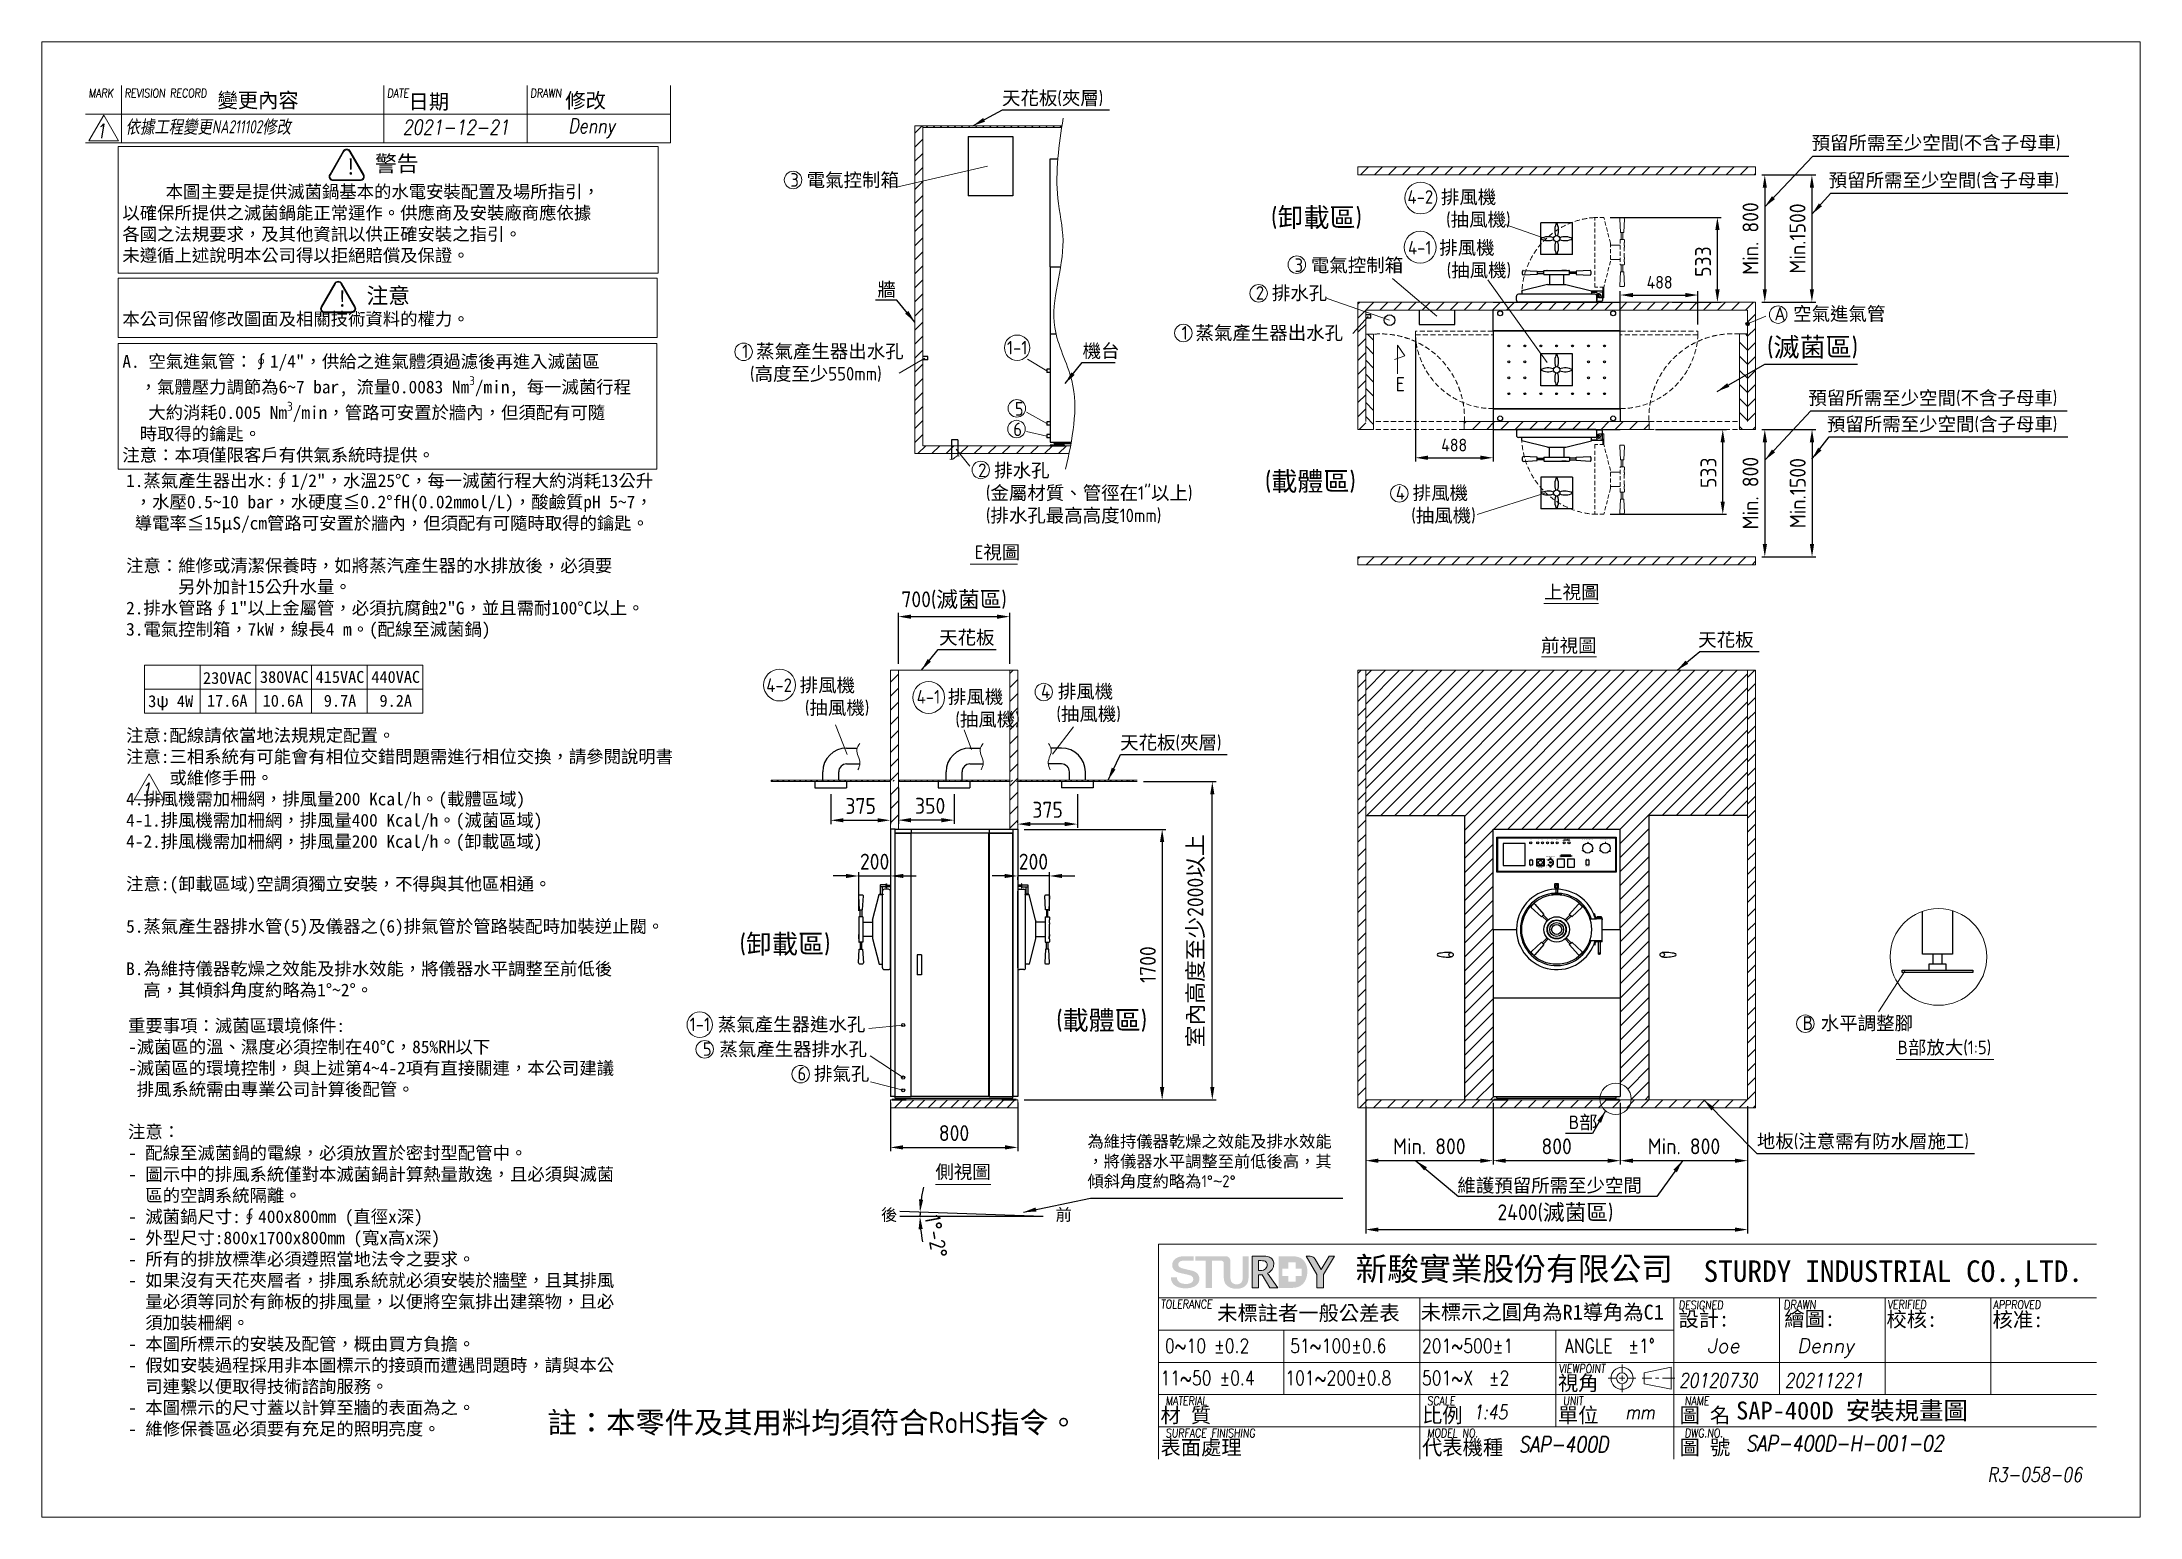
# Model space of a CAD drawing. Header units: millimetres. Extents: x 15361 to 28546, y 509 to 9779.
import ezdxf

# ---------------------------------------------------------------- set-up
doc = ezdxf.new("R2010")
doc.units = ezdxf.units.MM
doc.header["$MEASUREMENT"] = 0
doc.linetypes.add('CENTER2', pattern=[28.575, 19.05, -3.175, 3.175, -3.175])
doc.linetypes.add('HIDDEN', pattern=[9.525, 6.35, -3.175])
doc.layers.get('0').update_dxf_attribs({"lineweight": 25})
for name, color, linetype, lineweight in [('D', 3, 'Continuous', 13), ('F', 7, 'Continuous', 15), ('H', 2, 'HIDDEN', 15), ('S', 4, 'Continuous', 15), ('T', 4, 'Continuous', 15)]:
    doc.layers.add(name, color=color, linetype=linetype, lineweight=lineweight)
doc.styles.get("Standard").update_dxf_attribs({"font": 'KAIU.TTF'})
doc.styles.add('STU25', font='isocp2.shx')
doc.styles.add('Text', font='romans.shx', dxfattribs={"width": 0.8, "oblique": 10})
doc.dimstyles.new('STU25', dxfattribs={"dimscale": 40, "dimtxt": 2.5, "dimasz": 2, "dimexe": 0.6, "dimexo": 1, "dimgap": 1, "dimtad": 1, "dimdsep": 46, "dimtxsty": 'STU25', "dimcen": 2, "dimazin": 2, "dimtfac": 1, "dimtmove": 0, "dimatfit": 3, "dimfxl": 0, "dimtolj": 1, "dimtzin": 0, "dimarcsym": 0})
doc.dimstyles.new('STU25$7', dxfattribs={"dimscale": 40, "dimtxt": 2.5, "dimasz": 2, "dimexe": 1.25, "dimexo": 0.625, "dimgap": 1, "dimtad": 0, "dimdec": 4, "dimdsep": 46, "dimtxsty": 'STU25', "dimcen": 2.5, "dimazin": 2, "dimtfac": 1, "dimtdec": 4, "dimtmove": 0, "dimatfit": 3, "dimfxl": 0, "dimtolj": 1, "dimtzin": 0, "dimarcsym": 0})
pattern_1 = [(45, (238784.69, 11419.09), (-44.194174, 44.194174), [])]

msp = doc.modelspace()

# ---------------------------------------------------------------- texts
at = {"lineweight": -3}
for s, p in [('變更內容', (16464.531, 9366.504)), ('日期', (17664.693, 9357.604)), ('修改', (18650.171, 9364.724))]:
    msp.add_text(s, height=93.4085, dxfattribs=at).set_placement(p)
for s, insert, char_height, width, attachment_point in [('{\\fArial|b0|i0|c0|p34;POWER}', (24707.005, 4768.766), 3.5, 19.50054, 1), ('{\\fArial|b0|i0|c0|p34;ADD WATER}', (24761.005, 4766.998), 3.5, 29.9713, 5), ('{\\fArial|b0|i0|c0|p34;HEAT}', (24791.505, 4766.998), 3.5, 19, 5), ('{\\fArial|b0|i0|c0|p34;STERI}.', (24822.584, 4766.998), 3.5, 19, 5), ('{\\fArial|b0|i0|c0|p34;DRY}', (24847.005, 4768.766), 3.5, 14.99983, 1), ('{\\fArial|b0|i0|c0|p34;COMPLETE}', (24869.005, 4768.766), 3.5, 23.49974, 1), ('{\\fArial|b0|i0|c0|p34;CLOSE}', (24918.011, 4761.862), 3.5, 41.76, 1), ('{\\fArial|b0|i0|c0|p34;OPPOSITE DOOR}', (24921.012, 4771.825), 3.5, 41.75953, 1), ('{\\fArial|b0|i0|c0|p34;OPEN}', (24952.029, 4761.86), 3.5, 41.76, 1), ('{\\fArial|b0|i0|c0|p34;CHAMBER PRESSURE GAUGE}', (25038.005, 4768.766), 3.5, 77.43945, 1), ('{\\fArial|b0|i0|c0|p34;JACKET PRESSURE GAUGE}', (25154.005, 4768.766), 3.5, 67.407, 1), ('{\\fArial|b0|i0|c0|p34;ON}', (24715.005, 4647.266), 5, 14.49951, 1), ('{\\fArial|b1|i0|c0|p34;0.9}', (24813.452, 4645.766), 4, 25.84153, 1), ('{\\fArial|b0|i0|c0|p34;PRESSURE CONTROL}', (24814.505, 4660.766), 3.5, 56.4195, 1), ('{\\fArial|b1|i0|c0|p34;1.2}', (24852.005, 4647.766), 4, 11.85227, 1), ('{\\fArial|b0|i0|c0|p34;STERI.}', (24898.469, 4657.766), 3.5, 43.963, 1), ('{\\fArial|b0|i0|c0|p34;TIMER}', (24936.505, 4674.271), 3.5, 59.839, 5), ('{\\fArial|b0|i0|c0|p34;DRY}', (24963.505, 4657.766), 3.5, 35.41234, 1), ('{\\fArial|b0|i0|c0|p34;OFF}', (24713.005, 4603.266), 5, 16.49951, 1), ('{\\fArial|b0|i0|c0|p34;EMERGENCY}', (24764.005, 4594.766), 3.5, 23.5, 1), ('\\A1;{\\fArial|b1|i1|c0|p34;kg/cm\\H0.7x;\\S2^  ;}', (24807.505, 4598.766), 4, 25.94918, 1), ('{\\fArial|b1|i0|c0|p34;2.1}', (24813.505, 4606.766), 4, 25.7884, 1)]:
    msp.add_mtext(s, dxfattribs=dict(insert=insert, char_height=char_height, width=width, attachment_point=attachment_point))
at = {"char_height": 5, "attachment_point": 1}
for s, insert in [('{\\fARIAL|b0|i0|c0|p34;LIQUID}', (25063.005, 4647.266)), ('{\\fArial|b0|i0|c0|p34;NORMAL}', (25060.005, 4603.266))]:
    msp.add_mtext(s, dxfattribs=dict(at, insert=insert))
at = {"insert": (18537.955, 1171.044), "char_height": 135.00867, "attachment_point": 1, "style": 'STU25'}
msp.add_mtext('{\\f標楷體|b0|i0|c136|p65;註：本零件及其用料均須符合}RoHS{\\f標楷體|b0|i0|c136|p65;指令。}', dxfattribs=at)
at = {"layer": 'D', "color": 4}
msp.add_text('SAP-400D 安裝規畫圖', height=112.5, dxfattribs=at).set_placement((26008.091, 1122.345))
at = {"layer": 'D', "color": 11, "attachment_point": 1}
for s, insert, char_height in [('{\\C3;天花板\\Fisocp2.shx;(\\f標楷體|b0|i0|c136|p65;夾層\\Fisocp2.shx;)}', (21394.185, 9469.373), 85), ('{\\C3;預留所需至少空間\\Fisocp2.shx;(\\f標楷體|b0|i0|c136|p65;不含子母車\\Fisocp2.shx;)}', (26481.952, 9187.876), 85), ('{\\C3;預留所需至少空間\\Fisocp2.shx;(\\f標楷體|b0|i0|c136|p65;含子母車\\Fisocp2.shx;)}', (26589.763, 8953.376), 85), ('\\A1;\\P     本圖主要是提供滅菌鍋基本的水電安裝配置及場所指引，\\P以確保所提供之滅菌鍋能正常運作。供應商及安裝廠商應依據\\P各國之法規要求，及其他資訊以供正確安裝之指引。\\P未遵循上述說明本公司得以拒絕賠償及保證。\\P\\P\\P本公司保留修改圖面及相關技術資料的權力。\\P\\PA. 空氣進氣管：∮1/4"，供給之進氣體須過濾後再進入滅菌區\\P  ，氣體壓力調節為6~7 bar, 流量0.0083 Nm{\\Fisocp2.shx;\\H0.7x;\\S3^ ;}/min, 每一滅菌行程\\P   大約消耗0.005 Nm{\\Fisocp2.shx;\\H0.7x;\\S3^ ;}/min，管路可安置於牆內，但須配有可隨\\P  時取得的鑰匙。\\P注意：本項僅限客戶有供氣系統時提供。', (15866.416, 9011.908), 80), ('{\\Fisocp2.shx;\\C3;(\\f標楷體|b0|i0|c136|p65;卸載區\\Fisocp2.shx;)}', (23084.807, 8736.551), 120), ('{\\C3;牆}', (20611.536, 8266.666), 85), ('{\\Fisocp2.shx;\\C3;A \\f標楷體|b0|i0|c136|p65;空氣進氣管}', (26248.815, 8114.158), 85), ('{\\Fisocp2.shx;\\C3;(\\f標楷體|b0|i0|c136|p65;滅菌區\\Fisocp2.shx;)}', (26202.644, 7921.771), 120), ('{\\C3;機台}', (21901.184, 7880.19), 85), ('{\\C3;預留所需至少空間\\Fisocp2.shx;(\\f標楷體|b0|i0|c136|p65;不含子母車\\Fisocp2.shx;)}', (26462.058, 7584.827), 85), ('{\\C3;預留所需至少空間\\Fisocp2.shx;(\\f標楷體|b0|i0|c136|p65;含子母車\\Fisocp2.shx;)}', (26578.106, 7420.666), 85), ('1.蒸氣產生器出水:∮1/2"，水溫25%%DC，每一滅菌行程大約消耗13公升\\P ，水壓0.5~10 bar，水硬度≦0.2%%DfH(0.02mmol/L)，酸鹼質pH 5~7，\\P 導電率≦15μS/cm管路可安置於牆內，但須配有可隨時取得的鑰匙。\\P\\P注意：維修或清潔保養時，如將蒸汽產生器的水排放後，必須要\\P      另外加計15公升水量。\\P2.排水管路∮1"以上金屬管，必須抗腐蝕2"G，並且需耐100%%DC以上。 \\P3.電氣控制箱，7kW，線長4 m。(配線至滅菌鍋)\\P    \\P\\P\\P\\P注意:配線請依當地法規規定配置。\\P{\\fDFKai-SB|b0|i0|c136|p65;注意:三相系統有可能會有相位交錯問題需進行相位交換，請參閱說明書\\P     或維修手冊。}\\P4.排風機需加柵網，排風量200 Kcal/h。(載體區域)\\P4-1.排風機需加柵網，排風量400 Kcal/h。(滅菌區域)\\P4-2.排風機需加柵網，排風量200 Kcal/h。(卸載區域)\\P\\P注意:(卸載區域)空調須獨立安裝，不得與其他區相通。\\P\\P5.蒸氣產生器排水管(5)及儀器之(6)排氣管於管路裝配時加裝逆止閥。\\P\\PB.為維持儀器乾燥之效能及排水效能，將儀器水平調整至前低後\\P  高，其傾斜角度約略為1%%D~2%%D。', (15889.968, 7062.147), 80), ('{\\Fisocp2.shx;\\C3;(\\f標楷體|b0|i0|c136|p65;載體區\\Fisocp2.shx;)}', (23046.61, 7078.561), 120), ('{\\C3;上視圖}', (24801.489, 6365.205), 85), ('{\\C3;天花板 }', (20999.189, 6079.02), 85), ('{\\C3;天花板 }', (25769.484, 6065.431), 85), ('{\\C3;前視圖}', (24782.243, 6029.281), 85), ('{\\C3;天花板\\Fisocp2.shx;(\\f標楷體|b0|i0|c136|p65;夾層\\Fisocp2.shx;)}', (22137.037, 5419.135), 85), ('{\\Fisocp2.shx;\\C3;(\\f標楷體|b0|i0|c136|p65;卸載區\\Fisocp2.shx;)}', (19744.951, 4170.932), 120), ('{\\Fisocp2.shx;\\C3;(\\f標楷體|b0|i0|c136|p65;載體區\\Fisocp2.shx;)}', (21735.121, 3691.445), 120), ('重要事項：滅菌區環境條件:\\P-滅菌區的溫、濕度必須控制在40%%DC，85%RH以下\\P-滅菌區的環境控制，與上述第4~4-2項有直接關連，本公司建議\\P 排風系統需由專業公司計算後配管。\\P\\P注意：\\P- 配線至滅菌鍋的電線，必須放置於密封型配管中。\\P- 圖示中的排風系統僅對本滅菌鍋計算熱量散逸，且必須與滅菌\\P  區的空調系統隔離。\\P- 滅菌鍋尺寸:∮400x800mm (直徑x深)\\P- 外型尺寸:800x1700x800mm (寬x高x深)\\P- 所有的排放標準必須遵照當地法令之要求。\\P- 如果沒有天花夾層者，排風系統就必須安裝於牆壁，且其排風\\P  量必須等同於有飾板的排風量，以便將空氣排出建築物，且必\\P  須加裝柵網。\\P- 本圖所標示的安裝及配管，概由買方負擔。\\P- 假如安裝過程採用非本圖標示的接頭而遭遇問題時，請與本公\\P  司連繫以便取得技術諮詢服務。\\P- 本圖標示的尺寸蓋以計算至牆的表面為之。\\P- 維修保養區必須要有充足的照明亮度。', (15902.04, 3637.497), 80), ('{\\Fisocp2.shx;\\C3;B \\f標楷體|b0|i0|c136|p65;水平調整腳}', (26426.093, 3655.791), 85), ('{\\Fisocp2.shx;\\C3;B\\f標楷體|b0|i0|c136|p65;部放大\\Fisocp2.shx;(1:5)}', (27022.5, 3502.935), 85), ('{\\Fisocp2.shx;\\C3;B\\f標楷體|b0|i0|c136|p65;部}', (24956.443, 3032.647), 85), ('{\\C3;為維持儀器乾燥之效能及排水效能\\P，將儀器水平調整至前低後高，其\\P傾斜角度約略為\\Fisocp2.shx;1%%D\\f???|b0|i0|c0|p65;~\\Fisocp2.shx;2%%D}', (21931.701, 2907.37), 75), ('{\\C3;地板\\Fisocp2.shx;(\\f標楷體|b0|i0|c136|p65;注意需有防水層施工\\Fisocp2.shx;)}', (26138.225, 2914.151), 85), ('{\\C3;側視圖}', (20975.683, 2721.084), 85), ('{\\C3;維護預留所需至少空間}', (24256.033, 2635.902), 85)]:
    msp.add_mtext(s, dxfattribs=dict(at, insert=insert, char_height=char_height))
at = {"layer": 'D', "color": 11, "attachment_point": 1, "style": 'STU25'}
for s, insert, char_height in [('{\\f標楷體|b0|i0|c136|p65;!}', (17267.966, 9046.067), 100), ('{\\f標楷體|b0|i0|c136|p65;警告}', (17454.478, 9065.435), 100), ('{\\C3;3 \\f標楷體|b0|i0|c136|p65;電氣控制箱}', (20064.533, 8954.508), 85), ('{\\C3;4-2 \\f標楷體|b0|i0|c136|p65;排風機\\P\\Fisocp2.shx;     (\\f標楷體|b0|i0|c136|p65;抽風機\\Fisocp2.shx;)}', (23942.499, 8847.556), 85), ('{\\C3;4-1 \\f標楷體|b0|i0|c136|p65;排風機\\P\\Fisocp2.shx;     (\\f標楷體|b0|i0|c136|p65;抽風機\\Fisocp2.shx;)}', (23945.916, 8529.037), 85), ('{\\C3;3 \\f標楷體|b0|i0|c136|p65;電氣控制箱}', (23233.024, 8418.975), 85), ('{\\f標楷體|b0|i0|c136|p65;!}', (17214.212, 8215.888), 100), ('{\\f標楷體|b0|i0|c136|p65;注意}', (17400.724, 8235.257), 100), ('{\\C3;2 \\f標楷體|b0|i0|c136|p65;排水孔}', (22989.539, 8244.268), 85), ('{\\C3;1 \\f標楷體|b0|i0|c136|p65;蒸氣產生器出水孔}', (22523.45, 7993.647), 85), ('{\\C3;1 \\f標楷體|b0|i0|c136|p65;蒸氣產生器出水孔\\P\\Fisocp2.shx; (\\f標楷體|b0|i0|c136|p65;高度至少\\Fisocp2.shx;550mm)}', (19761.895, 7878.281), 85), ('{\\C3;1-1}', (21425.472, 7900.801), 85), ('{\\C3;5}', (21474.586, 7515.975), 85), ('{\\C3;6}', (21465.232, 7387.576), 85), ('{\\C3;2 \\f標楷體|b0|i0|c136|p65;排水孔\\P\\Fisocp2.shx; (\\f標楷體|b0|i0|c136|p65;金屬材質、管徑在\\Fisocp2.shx;1"\\f標楷體|b0|i0|c136|p65;以上\\Fisocp2.shx;)\\P (\\f標楷體|b0|i0|c136|p65;排水孔最高高度\\Fisocp2.shx;10mm)}', (21244.508, 7129.67), 85), ('{\\C3;4 \\f標楷體|b0|i0|c136|p65;排風機\\P\\Fisocp2.shx;  (\\f標楷體|b0|i0|c136|p65;抽風機\\Fisocp2.shx;)}', (23869.208, 6987.89), 85), ('{\\f標楷體|b0|i0|c136|p65;230VAC}', (16373.239, 5820.069), 75), ('{\\f標楷體|b0|i0|c136|p65;380VAC}', (16731.123, 5826.255), 75), ('{\\f標楷體|b0|i0|c136|p65;415VAC}', (17081.123, 5826.255), 75), ('{\\f標楷體|b0|i0|c136|p65;440VAC}', (17431.123, 5826.255), 75), ('{\\f標楷體|b0|i0|c136|p65;3ψ 4W}', (16028.804, 5674.03), 75), ('{\\f標楷體|b0|i0|c136|p65;17.6A}', (16398.182, 5676.7), 75), ('{\\f標楷體|b0|i0|c136|p65;10.6A}', (16748.182, 5676.7), 75), ('{\\f標楷體|b0|i0|c136|p65;9.7A}', (17132.478, 5676.7), 75), ('{\\f標楷體|b0|i0|c136|p65;9.2A}', (17482.478, 5676.7), 75), ('{\\C3;4-2 \\f標楷體|b0|i0|c136|p65;排風機\\P\\Fisocp2.shx;     (\\f標楷體|b0|i0|c136|p65;抽風機\\Fisocp2.shx;)}', (19912.89, 5779.413), 85), ('{\\C3;4-1 \\f標楷體|b0|i0|c136|p65;排風機\\P\\Fisocp2.shx;     (\\f標楷體|b0|i0|c136|p65;抽風機\\Fisocp2.shx;)}', (20858.284, 5706.276), 85), ('{\\C3;4 \\f標楷體|b0|i0|c136|p65;排風機\\P\\Fisocp2.shx;  (\\f標楷體|b0|i0|c136|p65;抽風機\\Fisocp2.shx;)}', (21639.218, 5740.6), 85), ('{\\C3;1-1 \\f標楷體|b0|i0|c136|p65;蒸氣產生器進水孔}', (19431.316, 3648.185), 85), ('{\\C3;5 \\f標楷體|b0|i0|c136|p65;蒸氣產生器排水孔}', (19514.11, 3492.844), 85), ('{\\C3;6 \\f標楷體|b0|i0|c136|p65;排氣孔}', (20109.032, 3337.933), 85)]:
    msp.add_mtext(s, dxfattribs=dict(at, insert=insert, char_height=char_height))
at = {"layer": 'D', "attachment_point": 1}
for s, insert, char_height in [('{\\Fisocp2.shx;E}', (23868.549, 7673.39), 90), ('{\\Fisocp2.shx;E}視圖', (21222.608, 6614.987), 85)]:
    msp.add_mtext(s, dxfattribs=dict(at, insert=insert, char_height=char_height))
at = {"layer": 'D', "linetype": 'Continuous', "char_height": 75, "width": 218.181, "attachment_point": 1}
for s, insert in [('{\\Fisocp2.shx; }後', (20591.436, 2446.409)), (' 前', (21680.024, 2446.859))]:
    msp.add_mtext(s, dxfattribs=dict(at, insert=insert))
at = {"layer": 'F', "color": 1, "lineweight": 15, "style": 'Text', "oblique": 5, "width": 0.8}
for s, p in [('MARK', (15655.099, 9430.989)), ('REVISION RECORD', (15880.099, 9430.989)), ('DATE', (17530.249, 9430.989)), ('DRAWN', (18430.249, 9430.989))]:
    msp.add_text(s, height=54, dxfattribs=at).set_placement(p)
at = {"layer": 'T', "lineweight": 20, "style": 'Text', "oblique": 10, "width": 0.8}
for s, height, p in [('1', 90, (15700.476, 9174.162)), ('2021-12-21', 92, (17627.414, 9197.756)), ('Denny', 92, (18667.649, 9206.02)), ('1', 90, (15985.123, 5033.661)), ('20120730', 90, (25648.348, 1322.56)), ('20211221', 90, (26312.098, 1322.56)), ('1:45', 90, (24354.696, 1123.683)), ('mm', 90, (25311.312, 1123.937)), ('SAP-400D', 99, (24641.656, 916.08)), ('SAP-400D-H-001-02', 99, (26069.435, 922.374))]:
    msp.add_text(s, height=height, dxfattribs=at).set_placement(p)
at = {"layer": 'T', "lineweight": 20, "style": 'Text', "oblique": 10}
for s, p in [('Joe', (25825.668, 1540.473)), ('Denny', (26390.722, 1540.473))]:
    msp.add_text(s, height=90, dxfattribs=at).set_placement(p)
at = {"layer": 'T', "linetype": 'Continuous', "lineweight": 20, "attachment_point": 1, "style": 'Text'}
for s, insert, char_height in [('{\\fDFKai-SB|b0|i0|c136|p65;依據工程變更\\Fisocp2.shx|c136;NA211102\\fDFKai-SB|b0|i0|c136|p65;修改}', (15887.179, 9287.641), 82.79908), ('{R3-058-06}', (27587.006, 821.333), 90)]:
    msp.add_mtext(s, dxfattribs=dict(at, insert=insert, char_height=char_height))

# ---------------------------------------------------------------- blocks, each defined once
blk = doc.blocks.new('*D1')
at = {"layer": 'D', "color": 0, "linetype": 'Continuous', "lineweight": -2}
for start, end in [(166.1573, 172.0787), (178, 180), (185.9213, 191.8427)]:
    blk.add_arc((21653, 2398), 774, start, end, dxfattribs=at)
at = {"layer": 'D', "color": 0}
for points in [[(20873, 2506), (20899, 2503), (20879, 2425)], [(20896, 2319), (20870, 2317), (20879, 2398)]]:
    blk.add_solid(points, dxfattribs=at)
at = {"layer": 'Defpoints', "color": 0}
for p in [(20752, 2398), (20753, 2429), (20879, 2416), (21653, 2398), (21653, 2398)]:
    blk.add_point(p, dxfattribs=at)
at = {"layer": 'D', "color": 0, "insert": (20980, 2273), "char_height": 100, "attachment_point": 5, "rotation": 280.474, "style": 'STU25'}
blk.add_mtext('1%%D-2%%D', dxfattribs=at)
blk = doc.blocks.new('*D4')
at = {"layer": 'D', "color": 0, "lineweight": -2}
for p, q in [((26170, 7344), (26509, 7344)), ((26485, 7264), (26485, 6624)), ((26170, 6544), (26509, 6544))]:
    blk.add_line(p, q, dxfattribs=at)
at = {"layer": 'D', "color": 0}
for points in [[(26498, 7264), (26471, 7264), (26485, 7344)], [(26471, 6624), (26498, 6624), (26485, 6544)]]:
    blk.add_solid(points, dxfattribs=at)
at = {"layer": 'Defpoints', "color": 0}
for p in [(26130, 7344), (26130, 6544), (26485, 6544)]:
    blk.add_point(p, dxfattribs=at)
at = {"layer": 'D', "color": 0, "insert": (26395, 6944), "char_height": 100, "attachment_point": 5, "rotation": 90, "style": 'STU25'}
blk.add_mtext('\\A1;{\\Fisocp2.shx;Min.1500}', dxfattribs=at)
blk = doc.blocks.new('*D7')
at = {"layer": 'D', "color": 0, "lineweight": -2}
for p, q in [((25280, 3112), (25280, 2725)), ((26080, 3091), (26080, 2725)), ((25360, 2749), (26000, 2749))]:
    blk.add_line(p, q, dxfattribs=at)
at = {"layer": 'D', "color": 0}
for points in [[(25360, 2762), (25360, 2735), (25280, 2749)], [(26000, 2735), (26000, 2762), (26080, 2749)]]:
    blk.add_solid(points, dxfattribs=at)
at = {"layer": 'Defpoints', "color": 0}
for p in [(25280, 3152), (26080, 3131), (26080, 2749)]:
    blk.add_point(p, dxfattribs=at)
at = {"layer": 'D', "color": 0, "insert": (25680, 2839), "char_height": 100, "attachment_point": 5, "style": 'STU25'}
blk.add_mtext('\\A1;Min. 800', dxfattribs=at)
blk = doc.blocks.new('*D5')
at = {"layer": 'D', "color": 0, "lineweight": -2}
for p, q in [((23680, 3091), (23680, 2292)), ((26080, 3091), (26080, 2292)), ((23760, 2316), (26000, 2316))]:
    blk.add_line(p, q, dxfattribs=at)
at = {"layer": 'D', "color": 0}
for points in [[(23760, 2329), (23760, 2302), (23680, 2316)], [(26000, 2302), (26000, 2329), (26080, 2316)]]:
    blk.add_solid(points, dxfattribs=at)
at = {"layer": 'Defpoints', "color": 0}
for p in [(23680, 3131), (26080, 3131), (26080, 2316)]:
    blk.add_point(p, dxfattribs=at)
at = {"layer": 'D', "color": 0, "insert": (24872, 2419), "char_height": 100, "attachment_point": 5, "style": 'STU25'}
blk.add_mtext('\\A1;2400({\\f標楷體|b0|i0|c136|p65;滅菌區})', dxfattribs=at)
blk = doc.blocks.new('*D6')
at = {"layer": 'D', "color": 0, "lineweight": -2}
for p, q in [((23680, 3091), (23680, 2725)), ((24480, 3112), (24480, 2725)), ((23760, 2749), (24400, 2749))]:
    blk.add_line(p, q, dxfattribs=at)
at = {"layer": 'D', "color": 0}
for points in [[(23760, 2762), (23760, 2735), (23680, 2749)], [(24400, 2735), (24400, 2762), (24480, 2749)]]:
    blk.add_solid(points, dxfattribs=at)
at = {"layer": 'Defpoints', "color": 0}
for p in [(23680, 3131), (24480, 3152), (24480, 2749)]:
    blk.add_point(p, dxfattribs=at)
at = {"layer": 'D', "color": 0, "insert": (24080, 2839), "char_height": 100, "attachment_point": 5, "style": 'STU25'}
blk.add_mtext('\\A1;Min. 800', dxfattribs=at)
blk = doc.blocks.new('*D8')
at = {"layer": 'D', "color": 0, "lineweight": -2}
for p, q in [((22283, 5131), (22740, 5131)), ((22716, 3211), (22716, 5051)), ((21533, 3131), (22740, 3131))]:
    blk.add_line(p, q, dxfattribs=at)
at = {"layer": 'D', "color": 0}
for points in [[(22729, 5051), (22703, 5051), (22716, 5131)], [(22703, 3211), (22729, 3211), (22716, 3131)]]:
    blk.add_solid(points, dxfattribs=at)
at = {"layer": 'Defpoints', "color": 0}
for p in [(22243, 5131), (22716, 5131), (21493, 3131)]:
    blk.add_point(p, dxfattribs=at)
at = {"layer": 'D', "color": 0, "insert": (22615, 4131), "char_height": 100, "attachment_point": 5, "rotation": 90, "style": 'STU25'}
blk.add_mtext('\\A1;{\\f標楷體|b0|i0|c136|p65;室內高度至少}2000{\\f標楷體|b0|i0|c136|p65;以上}', dxfattribs=at)
blk = doc.blocks.new('*D9')
at = {"layer": 'D', "color": 0, "linetype": 'Continuous', "lineweight": -2}
for p, q in [((20318, 5052), (20318, 4864)), ((20693, 5052), (20693, 4864)), ((20398, 4888), (20613, 4888))]:
    blk.add_line(p, q, dxfattribs=at)
at = {"layer": 'D', "color": 0}
for points in [[(20398, 4901), (20398, 4875), (20318, 4888)], [(20613, 4875), (20613, 4901), (20693, 4888)]]:
    blk.add_solid(points, dxfattribs=at)
at = {"layer": 'Defpoints', "color": 0}
for p in [(20318, 5092), (20693, 5092), (20693, 4888)]:
    blk.add_point(p, dxfattribs=at)
at = {"layer": 'D', "color": 0, "insert": (20506, 4978), "char_height": 100, "attachment_point": 5, "style": 'STU25'}
blk.add_mtext('\\A1;375', dxfattribs=at)
blk = doc.blocks.new('*D10')
at = {"layer": 'D', "color": 0, "linetype": 'Continuous', "lineweight": -2}
for p, q in [((21868, 5052), (21868, 4840)), ((21493, 4872), (21493, 4888)), ((21788, 4864), (21573, 4864))]:
    blk.add_line(p, q, dxfattribs=at)
at = {"layer": 'D', "color": 0}
for points in [[(21573, 4878), (21573, 4851), (21493, 4864)], [(21788, 4851), (21788, 4878), (21868, 4864)]]:
    blk.add_solid(points, dxfattribs=at)
at = {"layer": 'Defpoints', "color": 0}
for p in [(21868, 5092), (21493, 4864), (21493, 4832)]:
    blk.add_point(p, dxfattribs=at)
at = {"layer": 'D', "color": 0, "insert": (21681, 4954), "char_height": 100, "attachment_point": 5, "style": 'STU25'}
blk.add_mtext('\\A1;375', dxfattribs=at)
blk = doc.blocks.new('*D11')
at = {"layer": 'D', "color": 0, "lineweight": -2}
for p, q in [((25501, 7344), (25948, 7344)), ((25924, 6891), (25924, 7264)), ((25217, 6811), (25948, 6811))]:
    blk.add_line(p, q, dxfattribs=at)
at = {"layer": 'D', "color": 0}
for points in [[(25937, 7264), (25910, 7264), (25924, 7344)], [(25910, 6891), (25937, 6891), (25924, 6811)]]:
    blk.add_solid(points, dxfattribs=at)
at = {"layer": 'Defpoints', "color": 0}
for p in [(25461, 7344), (25924, 7344), (25177, 6811)]:
    blk.add_point(p, dxfattribs=at)
at = {"layer": 'D', "color": 0, "insert": (25834, 7072), "char_height": 100, "attachment_point": 5, "rotation": 90, "style": 'STU25'}
blk.add_mtext('\\A1;533', dxfattribs=at)
blk = doc.blocks.new('*D12')
at = {"layer": 'D', "color": 0, "lineweight": -2}
for p, q in [((26170, 7344), (26212, 7344)), ((26188, 7264), (26188, 6624)), ((26170, 6544), (26212, 6544))]:
    blk.add_line(p, q, dxfattribs=at)
at = {"layer": 'D', "color": 0}
for points in [[(26202, 7264), (26175, 7264), (26188, 7344)], [(26175, 6624), (26202, 6624), (26188, 6544)]]:
    blk.add_solid(points, dxfattribs=at)
at = {"layer": 'Defpoints', "color": 0}
for p in [(26130, 7344), (26130, 6544), (26188, 6544)]:
    blk.add_point(p, dxfattribs=at)
at = {"layer": 'D', "color": 0, "insert": (26098, 6944), "char_height": 100, "attachment_point": 5, "rotation": 90, "style": 'STU25'}
blk.add_mtext('\\A1;{\\Fisocp2.shx;Min. 800}', dxfattribs=at)
blk = doc.blocks.new('*D13')
at = {"layer": 'D', "color": 0, "lineweight": -2}
for p, q in [((20693, 3114), (20693, 2808)), ((21493, 3114), (21493, 2808)), ((20773, 2832), (21413, 2832))]:
    blk.add_line(p, q, dxfattribs=at)
at = {"layer": 'D', "color": 0}
for points in [[(20773, 2846), (20773, 2819), (20693, 2832)], [(21413, 2819), (21413, 2846), (21493, 2832)]]:
    blk.add_solid(points, dxfattribs=at)
at = {"layer": 'Defpoints', "color": 0}
for p in [(20693, 3154), (21493, 3154), (21493, 2832)]:
    blk.add_point(p, dxfattribs=at)
at = {"layer": 'D', "color": 0, "insert": (21093, 2922), "char_height": 100, "attachment_point": 5, "style": 'STU25'}
blk.add_mtext('\\A1;800', dxfattribs=at)
blk = doc.blocks.new('*D14')
at = {"layer": 'D', "color": 0, "lineweight": -2}
for p, q in [((26170, 8944), (26508, 8944)), ((26484, 8864), (26484, 8224)), ((26170, 8144), (26508, 8144))]:
    blk.add_line(p, q, dxfattribs=at)
at = {"layer": 'D', "color": 0}
for points in [[(26497, 8864), (26471, 8864), (26484, 8944)], [(26471, 8224), (26497, 8224), (26484, 8144)]]:
    blk.add_solid(points, dxfattribs=at)
at = {"layer": 'Defpoints', "color": 0}
for p in [(26130, 8944), (26130, 8144), (26484, 8144)]:
    blk.add_point(p, dxfattribs=at)
at = {"layer": 'D', "color": 0, "insert": (26394, 8544), "char_height": 100, "attachment_point": 5, "rotation": 90, "style": 'STU25'}
blk.add_mtext('\\A1;{\\Fisocp2.shx;Min.1500}', dxfattribs=at)
blk = doc.blocks.new('*D16')
at = {"layer": 'D', "color": 0, "lineweight": -2}
for p, q in [((26170, 8944), (26212, 8944)), ((26188, 8864), (26188, 8224)), ((26170, 8144), (26212, 8144))]:
    blk.add_line(p, q, dxfattribs=at)
at = {"layer": 'D', "color": 0}
for points in [[(26201, 8864), (26175, 8864), (26188, 8944)], [(26175, 8224), (26201, 8224), (26188, 8144)]]:
    blk.add_solid(points, dxfattribs=at)
at = {"layer": 'Defpoints', "color": 0}
for p in [(26130, 8944), (26130, 8144), (26188, 8144)]:
    blk.add_point(p, dxfattribs=at)
at = {"layer": 'D', "color": 0, "insert": (26098, 8544), "char_height": 100, "attachment_point": 5, "rotation": 90, "style": 'STU25'}
blk.add_mtext('\\A1;{\\Fisocp2.shx;Min. 800}', dxfattribs=at)
blk = doc.blocks.new('*D15')
at = {"layer": 'D', "color": 0, "lineweight": -2}
for p, q in [((25216, 8677), (25914, 8677)), ((25890, 8224), (25890, 8597)), ((25606, 8144), (25914, 8144))]:
    blk.add_line(p, q, dxfattribs=at)
at = {"layer": 'D', "color": 0}
for points in [[(25904, 8597), (25877, 8597), (25890, 8677)], [(25877, 8224), (25904, 8224), (25890, 8144)]]:
    blk.add_solid(points, dxfattribs=at)
at = {"layer": 'Defpoints', "color": 0}
for p in [(25176, 8677), (25890, 8677), (25566, 8144)]:
    blk.add_point(p, dxfattribs=at)
at = {"layer": 'D', "color": 0, "insert": (25800, 8399), "char_height": 100, "attachment_point": 5, "rotation": 90, "style": 'STU25'}
blk.add_mtext('\\A1;533', dxfattribs=at)
blk = doc.blocks.new('*D17')
at = {"layer": 'D', "color": 0, "lineweight": -2}
for p, q in [((20743, 5091), (20743, 4865)), ((21093, 5052), (21093, 4865)), ((21013, 4889), (20823, 4889))]:
    blk.add_line(p, q, dxfattribs=at)
at = {"layer": 'D', "color": 0}
for points in [[(20823, 4902), (20823, 4875), (20743, 4889)], [(21013, 4875), (21013, 4902), (21093, 4889)]]:
    blk.add_solid(points, dxfattribs=at)
at = {"layer": 'Defpoints', "color": 0}
for p in [(20743, 5131), (21093, 5092), (20743, 4889)]:
    blk.add_point(p, dxfattribs=at)
at = {"layer": 'D', "color": 0, "insert": (20943, 4979), "char_height": 100, "attachment_point": 5, "style": 'STU25'}
blk.add_mtext('\\A1;350', dxfattribs=at)
blk = doc.blocks.new('*D18')
at = {"layer": 'D', "color": 0, "lineweight": -2}
for p, q in [((20743, 5871), (20743, 6192)), ((20823, 6168), (21363, 6168)), ((21443, 5871), (21443, 6192))]:
    blk.add_line(p, q, dxfattribs=at)
at = {"layer": 'D', "color": 0}
for points in [[(20823, 6181), (20823, 6154), (20743, 6168)], [(21363, 6154), (21363, 6181), (21443, 6168)]]:
    blk.add_solid(points, dxfattribs=at)
at = {"layer": 'Defpoints', "color": 0}
for p in [(21443, 6168), (20743, 5831), (21443, 5831)]:
    blk.add_point(p, dxfattribs=at)
at = {"layer": 'D', "color": 0, "insert": (21093, 6271), "char_height": 100, "attachment_point": 5, "style": 'STU25'}
blk.add_mtext('\\A1;700({\\f標楷體|b0|i0|c136|p65;滅菌區})', dxfattribs=at)
blk = doc.blocks.new('*D19')
at = {"layer": 'D', "color": 0, "lineweight": -2}
for p, q in [((24480, 3112), (24480, 2725)), ((25280, 3112), (25280, 2725)), ((24560, 2749), (25200, 2749))]:
    blk.add_line(p, q, dxfattribs=at)
at = {"layer": 'D', "color": 0}
for points in [[(24560, 2762), (24560, 2735), (24480, 2749)], [(25200, 2735), (25200, 2762), (25280, 2749)]]:
    blk.add_solid(points, dxfattribs=at)
at = {"layer": 'Defpoints', "color": 0}
for p in [(24480, 3152), (25280, 3152), (25280, 2749)]:
    blk.add_point(p, dxfattribs=at)
at = {"layer": 'D', "color": 0, "insert": (24880, 2839), "char_height": 100, "attachment_point": 5, "style": 'STU25'}
blk.add_mtext('\\A1;800', dxfattribs=at)
blk = doc.blocks.new('*D20')
at = {"layer": 'D', "color": 0, "lineweight": -2}
for p, q in [((21533, 4831), (22425, 4831)), ((22401, 4751), (22401, 3211)), ((21533, 3131), (22425, 3131))]:
    blk.add_line(p, q, dxfattribs=at)
at = {"layer": 'D', "color": 0}
for points in [[(22414, 4751), (22387, 4751), (22401, 4831)], [(22387, 3211), (22414, 3211), (22401, 3131)]]:
    blk.add_solid(points, dxfattribs=at)
at = {"layer": 'Defpoints', "color": 0}
for p in [(21493, 4831), (21493, 3131), (22401, 3131)]:
    blk.add_point(p, dxfattribs=at)
at = {"layer": 'D', "color": 0, "insert": (22311, 3981), "char_height": 100, "attachment_point": 5, "rotation": 90, "style": 'STU25'}
blk.add_mtext('\\A1;1700', dxfattribs=at)
blk = doc.blocks.new('*D21')
at = {"layer": 'D', "color": 0, "lineweight": -2}
for p, q in [((20414, 4538), (20334, 4538)), ((20494, 4320), (20494, 4562)), ((20494, 4538), (20694, 4538)), ((20694, 4533), (20694, 4514)), ((20774, 4538), (20854, 4538))]:
    blk.add_line(p, q, dxfattribs=at)
at = {"layer": 'D', "color": 0}
for points in [[(20414, 4525), (20414, 4551), (20494, 4538)], [(20774, 4551), (20774, 4525), (20694, 4538)]]:
    blk.add_solid(points, dxfattribs=at)
at = {"layer": 'Defpoints', "color": 0}
for p in [(20694, 4573), (20694, 4538), (20494, 4280)]:
    blk.add_point(p, dxfattribs=at)
at = {"layer": 'D', "color": 0, "insert": (20594, 4628), "char_height": 100, "attachment_point": 5, "style": 'STU25'}
blk.add_mtext('\\A1;200', dxfattribs=at)
blk = doc.blocks.new('*D22')
at = {"layer": 'D', "color": 0, "lineweight": -2}
for p, q in [((21412, 4538), (21332, 4538)), ((21692, 4538), (21492, 4538)), ((21492, 4533), (21492, 4514)), ((21692, 4320), (21692, 4562)), ((21772, 4538), (21852, 4538))]:
    blk.add_line(p, q, dxfattribs=at)
at = {"layer": 'D', "color": 0}
for points in [[(21412, 4525), (21412, 4551), (21492, 4538)], [(21772, 4551), (21772, 4525), (21692, 4538)]]:
    blk.add_solid(points, dxfattribs=at)
at = {"layer": 'Defpoints', "color": 0}
for p in [(21492, 4573), (21492, 4538), (21692, 4280)]:
    blk.add_point(p, dxfattribs=at)
at = {"layer": 'D', "color": 0, "insert": (21592, 4628), "char_height": 100, "attachment_point": 5, "style": 'STU25'}
blk.add_mtext('\\A1;200', dxfattribs=at)
blk = doc.blocks.new('F23')
for p, q in [((-4198, 3990), (-4198, 3934)), ((-4160, 3981), (-4198, 3981)), ((-4160, 3993), (-4195, 3993)), ((-4186, 3981), (-4186, 3934)), ((-4160, 3974), (-4160, 3999)), ((-4160, 3999), (-4158, 3999)), ((-4158, 3974), (-4160, 3974)), ((-4158, 3999), (-4158, 3974)), ((-4204, 3934), (-4179, 3934)), ((-4204, 3932), (-4204, 3934)), ((-4179, 3932), (-4204, 3932)), ((-4179, 3934), (-4179, 3932))]:
    blk.add_line(p, q)
blk.add_arc((-4195, 3990), 3, 90, 180)
blk = doc.blocks.new('新駿LOGO')
at = {"layer": 'F'}
h = blk.add_hatch(color=256, dxfattribs=at)
edge = h.paths.add_edge_path()
edge.add_spline(control_points=[(-529.05, -442.14), (-529.05, -442.31), (-529.02, -442.45), (-528.95, -442.56), (-528.89, -442.68), (-528.8, -442.78), (-528.69, -442.85), (-528.57, -442.93), (-528.44, -442.98), (-528.29, -443.01), (-528.15, -443.05), (-527.99, -443.07), (-527.81, -443.07), (-527.62, -443.07), (-527.47, -443.05), (-527.33, -443.01), (-527.2, -442.97), (-527.09, -442.92), (-527.01, -442.86), (-526.93, -442.8), (-526.87, -442.73), (-526.83, -442.65), (-526.8, -442.57), (-526.78, -442.49), (-526.78, -442.41), (-526.78, -442.25), (-526.82, -442.13), (-526.91, -442.05), (-526.99, -441.97), (-527.08, -441.91), (-527.18, -441.88), (-527.36, -441.83), (-527.56, -441.77), (-527.79, -441.72), (-528.02, -441.67), (-528.3, -441.61), (-528.64, -441.53), (-528.85, -441.48), (-529.02, -441.41), (-529.16, -441.34), (-529.3, -441.26), (-529.41, -441.17), (-529.5, -441.07), (-529.58, -440.98), (-529.64, -440.87), (-529.67, -440.77), (-529.7, -440.66), (-529.72, -440.55), (-529.72, -440.43), (-529.72, -440.22), (-529.67, -440.03), (-529.57, -439.87), (-529.46, -439.71), (-529.33, -439.58), (-529.16, -439.47), (-528.99, -439.37), (-528.85, -439.31), (-528.64, -439.26), (-528.43, -439.21), (-528.13, -439.2), (-527.91, -439.2), (-527.66, -439.2), (-526.73, -439.2), (-526.73, -439.2), (-526.73, -439.2), (-526.73, -439.81), (-526.73, -439.81), (-526.73, -439.81), (-528.14, -439.8), (-528.28, -439.83), (-528.39, -439.85), (-528.48, -439.86), (-528.56, -439.9), (-528.65, -439.94), (-528.72, -440), (-528.78, -440.07), (-528.84, -440.14), (-528.87, -440.23), (-528.87, -440.34), (-528.87, -440.5), (-528.81, -440.62), (-528.7, -440.7), (-528.6, -440.79), (-528.46, -440.85), (-528.28, -440.9), (-528.27, -440.9), (-528.19, -440.92), (-528.07, -440.95), (-527.94, -440.98), (-527.8, -441.01), (-527.65, -441.05), (-527.49, -441.09), (-527.34, -441.12), (-527.19, -441.16), (-527.04, -441.19), (-526.94, -441.21), (-526.87, -441.23), (-526.71, -441.27), (-526.58, -441.34), (-526.46, -441.41), (-526.34, -441.49), (-526.24, -441.58), (-526.16, -441.67), (-526.08, -441.77), (-526.02, -441.88), (-525.98, -441.99), (-525.94, -442.1), (-525.92, -442.22), (-525.92, -442.33), (-525.92, -442.57), (-525.98, -442.78), (-526.09, -442.95), (-526.2, -443.12), (-526.35, -443.26), (-526.53, -443.37), (-526.71, -443.48), (-526.92, -443.55), (-527.15, -443.61), (-527.39, -443.66), (-527.62, -443.68), (-527.87, -443.68), (-528.14, -443.68), (-528.41, -443.65), (-528.65, -443.59), (-528.9, -443.53), (-529.11, -443.44), (-529.3, -443.31), (-529.48, -443.19), (-529.63, -443.03), (-529.74, -442.83), (-529.84, -442.64), (-529.9, -442.41), (-529.91, -442.14), (-529.91, -442.14), (-529.05, -442.14), (-529.05, -442.14)], knot_values=[0, 0, 0, 0, 1, 1, 1, 2, 2, 2, 3, 3, 3, 4, 4, 4, 5, 5, 5, 6, 6, 6, 7, 7, 7, 8, 8, 8, 9, 9, 9, 10, 10, 10, 11, 11, 11, 12, 12, 12, 13, 13, 13, 14, 14, 14, 15, 15, 15, 16, 16, 16, 17, 17, 17, 18, 18, 18, 19, 19, 19, 20, 20, 20, 21, 21, 21, 22, 22, 22, 23, 23, 23, 24, 24, 24, 25, 25, 25, 26, 26, 26, 27, 27, 27, 28, 28, 28, 29, 29, 29, 30, 30, 30, 31, 31, 31, 32, 32, 32, 33, 33, 33, 34, 34, 34, 35, 35, 35, 36, 36, 36, 37, 37, 37, 38, 38, 38, 39, 39, 39, 40, 40, 40, 41, 41, 41, 42, 42, 42, 43, 43, 43, 44, 44, 44, 45, 45, 45, 45], degree=3, periodic=0)
edge = h.paths.add_edge_path()
edge.add_spline(control_points=[(-522.53, -440.14), (-522.54, -440.04), (-522.57, -439.94), (-522.63, -439.9), (-522.77, -439.79), (-522.9, -439.81), (-522.9, -439.81), (-522.9, -439.81), (-523.02, -439.81), (-523.02, -439.81), (-523.02, -439.81), (-524.14, -439.81), (-524.14, -439.81), (-524.14, -439.81), (-524.14, -443.62), (-524.14, -443.62), (-524.14, -443.62), (-525.06, -443.62), (-525.06, -443.62), (-525.06, -443.62), (-525.06, -439.81), (-525.06, -439.81), (-525.06, -439.81), (-526.47, -439.81), (-526.47, -439.81), (-526.47, -439.81), (-526.47, -439.2), (-526.47, -439.2), (-526.47, -439.2), (-522.39, -439.2), (-522.39, -439.2)], knot_values=[5.578051, 5.578051, 5.578051, 5.578051, 6, 6, 6, 7, 7, 7, 8, 8, 8, 9, 9, 9, 10, 10, 10, 11, 11, 11, 12, 12, 12, 13, 13, 13, 14, 14, 14, 15, 15, 15, 15], degree=3, periodic=0)
edge.add_spline(control_points=[(-522.4, -439.2), (-522.31, -439.2), (-522.22, -439.2), (-522.22, -439.2), (-522.22, -439.2), (-521.96, -439.19), (-521.76, -439.41), (-521.58, -439.61), (-521.61, -439.85), (-521.61, -439.85), (-521.61, -439.85), (-521.61, -441.92), (-521.61, -441.92), (-521.61, -442.41), (-521.52, -442.73), (-521.36, -442.89), (-521.19, -443.05), (-520.97, -443.13), (-520.71, -443.13), (-520.45, -443.13), (-520.24, -443.05), (-520.09, -442.89), (-519.93, -442.74), (-519.86, -442.43), (-519.86, -441.98), (-519.86, -441.98), (-519.86, -439.2), (-519.86, -439.2), (-519.86, -439.2), (-519.05, -439.2), (-519.05, -439.2), (-519.05, -439.2), (-519.05, -441.92), (-519.05, -441.92), (-519.05, -442.43), (-519.12, -442.8), (-519.25, -443.02), (-519.38, -443.24), (-519.56, -443.42), (-519.8, -443.54), (-520.05, -443.67), (-520.35, -443.74), (-520.73, -443.74), (-521.09, -443.74), (-521.41, -443.68), (-521.67, -443.56), (-521.93, -443.44), (-522.14, -443.26), (-522.3, -443.03), (-522.45, -442.8), (-522.53, -442.42), (-522.53, -441.91), (-522.53, -441.91), (-522.53, -440.92), (-522.53, -440.14)], knot_values=[0.44538, 0.44538, 0.44538, 0.44538, 1, 1, 1, 2, 2, 2, 3, 3, 3, 4, 4, 4, 5, 5, 5, 6, 6, 6, 7, 7, 7, 8, 8, 8, 9, 9, 9, 10, 10, 10, 11, 11, 11, 12, 12, 12, 13, 13, 13, 14, 14, 14, 15, 15, 15, 16, 16, 16, 17, 17, 17, 17.603917, 17.603917, 17.603917, 17.603917], degree=3, periodic=0)
h = blk.add_hatch(color=256, dxfattribs=at)
edge = h.paths.add_edge_path()
edge.add_spline(control_points=[(-526.47, -439.2), (-526.47, -439.2), (-526.47, -439.81), (-526.47, -439.81)], knot_values=[-14, -14, -14, -14, -13, -13, -13, -13], degree=3, periodic=0)
edge.add_spline(control_points=[(-526.47, -439.81), (-526.47, -439.81), (-525.06, -439.81), (-525.06, -439.81)], knot_values=[-13, -13, -13, -13, -12, -12, -12, -12], degree=3, periodic=0)
edge.add_spline(control_points=[(-525.06, -439.81), (-525.06, -439.81), (-525.06, -443.62), (-525.06, -443.62)], knot_values=[-12, -12, -12, -12, -11, -11, -11, -11], degree=3, periodic=0)
edge.add_spline(control_points=[(-525.06, -443.62), (-525.06, -443.62), (-524.14, -443.62), (-524.14, -443.62)], knot_values=[-11, -11, -11, -11, -10, -10, -10, -10], degree=3, periodic=0)
edge.add_spline(control_points=[(-524.14, -443.62), (-524.14, -443.62), (-524.14, -439.81), (-524.14, -439.81)], knot_values=[-10, -10, -10, -10, -9, -9, -9, -9], degree=3, periodic=0)
edge.add_spline(control_points=[(-524.14, -439.81), (-524.14, -439.81), (-523.02, -439.81), (-523.02, -439.81)], knot_values=[-9, -9, -9, -9, -8, -8, -8, -8], degree=3, periodic=0)
edge.add_spline(control_points=[(-523.02, -439.81), (-523.02, -439.81), (-522.9, -439.81), (-522.9, -439.81)], knot_values=[-8, -8, -8, -8, -7, -7, -7, -7], degree=3, periodic=0)
edge.add_spline(control_points=[(-522.9, -439.81), (-522.9, -439.81), (-522.77, -439.79), (-522.63, -439.9)], knot_values=[-7, -7, -7, -7, -6, -6, -6, -6], degree=3, periodic=0)
edge.add_spline(control_points=[(-522.63, -439.9), (-522.57, -439.94), (-522.54, -440.04), (-522.53, -440.14)], knot_values=[-6, -6, -6, -6, -5.578051, -5.578051, -5.578051, -5.578051], degree=3, periodic=0)
edge.add_spline(control_points=[(-522.53, -440.14), (-522.53, -440.92), (-522.53, -441.91), (-522.53, -441.91)], knot_values=[-17.603917, -17.603917, -17.603917, -17.603917, -17, -17, -17, -17], degree=3, periodic=0)
edge.add_spline(control_points=[(-522.53, -441.91), (-522.53, -442.42), (-522.45, -442.8), (-522.3, -443.03)], knot_values=[-17, -17, -17, -17, -16, -16, -16, -16], degree=3, periodic=0)
edge.add_spline(control_points=[(-522.3, -443.03), (-522.14, -443.26), (-521.93, -443.44), (-521.67, -443.56)], knot_values=[-16, -16, -16, -16, -15, -15, -15, -15], degree=3, periodic=0)
edge.add_spline(control_points=[(-521.67, -443.56), (-521.41, -443.68), (-521.09, -443.74), (-520.73, -443.74)], knot_values=[-15, -15, -15, -15, -14, -14, -14, -14], degree=3, periodic=0)
edge.add_spline(control_points=[(-520.73, -443.74), (-520.35, -443.74), (-520.05, -443.67), (-519.8, -443.54)], knot_values=[-14, -14, -14, -14, -13, -13, -13, -13], degree=3, periodic=0)
edge.add_spline(control_points=[(-519.8, -443.54), (-519.56, -443.42), (-519.38, -443.24), (-519.25, -443.02)], knot_values=[-13, -13, -13, -13, -12, -12, -12, -12], degree=3, periodic=0)
edge.add_spline(control_points=[(-519.25, -443.02), (-519.12, -442.8), (-519.05, -442.43), (-519.05, -441.92)], knot_values=[-12, -12, -12, -12, -11, -11, -11, -11], degree=3, periodic=0)
edge.add_spline(control_points=[(-519.05, -441.92), (-519.05, -441.92), (-519.05, -439.2), (-519.05, -439.2)], knot_values=[-11, -11, -11, -11, -10, -10, -10, -10], degree=3, periodic=0)
edge.add_spline(control_points=[(-519.05, -439.2), (-519.05, -439.2), (-519.86, -439.2), (-519.86, -439.2)], knot_values=[-10, -10, -10, -10, -9, -9, -9, -9], degree=3, periodic=0)
edge.add_spline(control_points=[(-519.86, -439.2), (-519.86, -439.2), (-519.86, -441.98), (-519.86, -441.98)], knot_values=[-9, -9, -9, -9, -8, -8, -8, -8], degree=3, periodic=0)
edge.add_spline(control_points=[(-519.86, -441.98), (-519.86, -442.43), (-519.93, -442.74), (-520.09, -442.89)], knot_values=[-8, -8, -8, -8, -7, -7, -7, -7], degree=3, periodic=0)
edge.add_spline(control_points=[(-520.09, -442.89), (-520.24, -443.05), (-520.45, -443.13), (-520.71, -443.13)], knot_values=[-7, -7, -7, -7, -6, -6, -6, -6], degree=3, periodic=0)
edge.add_spline(control_points=[(-520.71, -443.13), (-520.97, -443.13), (-521.19, -443.05), (-521.36, -442.89)], knot_values=[-6, -6, -6, -6, -5, -5, -5, -5], degree=3, periodic=0)
edge.add_spline(control_points=[(-521.36, -442.89), (-521.52, -442.73), (-521.61, -442.41), (-521.61, -441.92)], knot_values=[-5, -5, -5, -5, -4, -4, -4, -4], degree=3, periodic=0)
edge.add_spline(control_points=[(-521.61, -441.92), (-521.61, -441.92), (-521.61, -439.85), (-521.61, -439.85)], knot_values=[-4, -4, -4, -4, -3, -3, -3, -3], degree=3, periodic=0)
edge.add_spline(control_points=[(-521.61, -439.85), (-521.61, -439.85), (-521.61, -439.85), (-521.61, -439.85)], knot_values=[-3, -3, -3, -3, -2.999949, -2.999949, -2.999949, -2.999949], degree=3, periodic=0)
edge.add_spline(control_points=[(-521.61, -439.85), (-521.61, -439.85), (-521.58, -439.61), (-521.76, -439.41)], knot_values=[-2.999949, -2.999949, -2.999949, -2.999949, -2, -2, -2, -2], degree=3, periodic=0)
edge.add_spline(control_points=[(-521.76, -439.41), (-521.96, -439.19), (-522.22, -439.2), (-522.22, -439.2)], knot_values=[-2, -2, -2, -2, -1, -1, -1, -1], degree=3, periodic=0)
edge.add_spline(control_points=[(-522.22, -439.2), (-522.22, -439.2), (-526.47, -439.2), (-526.47, -439.2)], knot_values=[-15, -15, -15, -15, -14, -14, -14, -14], degree=3, periodic=0)
h = blk.add_hatch(color=256, dxfattribs=at)
edge = h.paths.add_edge_path()
edge.add_spline(control_points=[(-518.54, -443.62), (-518.54, -443.62), (-518.54, -439.2), (-518.54, -439.2), (-518.54, -439.2), (-516.88, -439.2), (-516.88, -439.2), (-516.55, -439.2), (-516.29, -439.25), (-516.11, -439.33), (-515.93, -439.41), (-515.79, -439.54), (-515.69, -439.72), (-515.59, -439.89), (-515.54, -440.08), (-515.54, -440.3), (-515.54, -440.56), (-515.61, -440.8), (-515.76, -441.03), (-515.91, -441.26), (-516.12, -441.44), (-516.39, -441.56), (-516.39, -441.56), (-514.95, -443.62), (-514.95, -443.62), (-514.95, -443.62), (-516.07, -443.62), (-516.07, -443.62), (-516.07, -443.62), (-517.17, -441.81), (-517.17, -441.81), (-517.17, -441.81), (-517.67, -441.81), (-517.67, -441.81), (-517.67, -441.81), (-517.67, -443.62), (-517.67, -443.62), (-517.67, -443.62), (-518.54, -443.62), (-518.54, -443.62)], knot_values=[0, 0, 0, 0, 1, 1, 1, 2, 2, 2, 3, 3, 3, 4, 4, 4, 5, 5, 5, 6, 6, 6, 7, 7, 7, 8, 8, 8, 9, 9, 9, 10, 10, 10, 11, 11, 11, 12, 12, 12, 13, 13, 13, 13], degree=3, periodic=1)
edge = h.paths.add_edge_path(flags=16)
edge.add_spline(control_points=[(-517.67, -441.21), (-517.67, -441.21), (-517.46, -441.21), (-517.46, -441.21), (-517.08, -441.21), (-516.82, -441.13), (-516.68, -440.96), (-516.53, -440.8), (-516.46, -440.61), (-516.46, -440.4), (-516.46, -440.22), (-516.52, -440.08), (-516.63, -439.97), (-516.75, -439.86), (-516.99, -439.81), (-517.35, -439.81), (-517.35, -439.81), (-517.67, -439.81), (-517.67, -439.81), (-517.67, -439.81), (-517.67, -441.21), (-517.67, -441.21)], knot_values=[0, 0, 0, 0, 1, 1, 1, 2, 2, 2, 3, 3, 3, 4, 4, 4, 5, 5, 5, 6, 6, 6, 7, 7, 7, 7], degree=3, periodic=1)
h = blk.add_hatch(color=256, dxfattribs=at)
edge = h.paths.add_edge_path()
edge.add_spline(control_points=[(-514.87, -443.62), (-514.87, -443.62), (-513.05, -443.62), (-513.05, -443.62)], knot_values=[-9, -9, -9, -9, -8, -8, -8, -8], degree=3, periodic=0)
edge.add_spline(control_points=[(-513.05, -443.62), (-512.51, -443.62), (-512.09, -443.52), (-511.79, -443.32)], knot_values=[-8, -8, -8, -8, -7, -7, -7, -7], degree=3, periodic=0)
edge.add_spline(control_points=[(-511.79, -443.32), (-511.48, -443.12), (-511.25, -442.85), (-511.09, -442.5)], knot_values=[-7, -7, -7, -7, -6, -6, -6, -6], degree=3, periodic=0)
edge.add_spline(control_points=[(-511.09, -442.5), (-510.93, -442.15), (-510.85, -441.76), (-510.85, -441.32)], knot_values=[-6, -6, -6, -6, -5, -5, -5, -5], degree=3, periodic=0)
edge.add_spline(control_points=[(-510.85, -441.32), (-510.85, -440.87), (-510.93, -440.49), (-511.1, -440.17)], knot_values=[-5, -5, -5, -5, -4, -4, -4, -4], degree=3, periodic=0)
edge.add_spline(control_points=[(-511.1, -440.17), (-511.27, -439.85), (-511.49, -439.61), (-511.78, -439.45)], knot_values=[-4, -4, -4, -4, -3, -3, -3, -3], degree=3, periodic=0)
edge.add_spline(control_points=[(-511.78, -439.45), (-512.06, -439.29), (-512.46, -439.2), (-512.97, -439.2)], knot_values=[-3, -3, -3, -3, -2, -2, -2, -2], degree=3, periodic=0)
edge.add_spline(control_points=[(-512.97, -439.2), (-512.97, -439.2), (-514.87, -439.2), (-514.87, -439.2)], knot_values=[-2, -2, -2, -2, -1, -1, -1, -1], degree=3, periodic=0)
edge.add_spline(control_points=[(-514.87, -439.2), (-514.87, -439.2), (-514.87, -443.62), (-514.87, -443.62)], knot_values=[-1, -1, -1, -1, 0, 0, 0, 0], degree=3, periodic=0)
h.paths.add_polyline_path([(-514.34, -441.95), (-514.34, -440.92), (-513.51, -440.92), (-513.51, -440.07), (-512.48, -440.07), (-512.48, -440.92), (-511.64, -440.92), (-511.64, -441.95), (-512.48, -441.95), (-512.48, -442.77), (-513.51, -442.77), (-513.51, -441.95)], flags=16)
h = blk.add_hatch(color=256, dxfattribs=at)
edge = h.paths.add_edge_path()
edge.add_spline(control_points=[(-509.51, -443.62), (-509.51, -443.62), (-509.51, -441.77), (-509.51, -441.77), (-509.51, -441.77), (-511, -439.2), (-511, -439.2), (-511, -439.2), (-510.64, -439.2), (-510.64, -439.2), (-510.64, -439.2), (-510.3, -439.19), (-510.04, -439.32), (-509.79, -439.45), (-509.71, -439.68), (-509.71, -439.68), (-509.71, -439.68), (-508.9, -441.07), (-508.9, -441.07), (-508.9, -441.07), (-507.78, -439.2), (-507.78, -439.2), (-507.78, -439.2), (-507.05, -439.2), (-507.05, -439.2), (-507.05, -439.2), (-508.59, -441.77), (-508.59, -441.77), (-508.59, -441.77), (-508.59, -443.62), (-508.59, -443.62), (-508.59, -443.62), (-509.51, -443.62), (-509.51, -443.62)], knot_values=[0, 0, 0, 0, 1, 1, 1, 2, 2, 2, 3, 3, 3, 4, 4, 4, 5, 5, 5, 6, 6, 6, 7, 7, 7, 8, 8, 8, 9, 9, 9, 10, 10, 10, 11, 11, 11, 11], degree=3, periodic=1)
at = {"layer": 'F', "lineweight": 0}
for points, knots in [([(-518.54, -443.62), (-518.54, -443.62), (-518.54, -439.2), (-518.54, -439.2), (-518.54, -439.2), (-516.88, -439.2), (-516.88, -439.2), (-516.55, -439.2), (-516.29, -439.25), (-516.11, -439.33), (-515.93, -439.41), (-515.79, -439.54), (-515.69, -439.72), (-515.59, -439.89), (-515.54, -440.08), (-515.54, -440.3), (-515.54, -440.56), (-515.61, -440.8), (-515.76, -441.03), (-515.91, -441.26), (-516.12, -441.44), (-516.39, -441.56), (-516.39, -441.56), (-514.95, -443.62), (-514.95, -443.62), (-514.95, -443.62), (-516.07, -443.62), (-516.07, -443.62), (-516.07, -443.62), (-517.17, -441.81), (-517.17, -441.81), (-517.17, -441.81), (-517.67, -441.81), (-517.67, -441.81), (-517.67, -441.81), (-517.67, -443.62), (-517.67, -443.62), (-517.67, -443.62), (-518.54, -443.62), (-518.54, -443.62)], [0, 0, 0, 0, 1, 1, 1, 2, 2, 2, 3, 3, 3, 4, 4, 4, 5, 5, 5, 6, 6, 6, 7, 7, 7, 8, 8, 8, 9, 9, 9, 10, 10, 10, 11, 11, 11, 12, 12, 12, 13, 13, 13, 13]), ([(-509.51, -443.62), (-509.51, -443.62), (-509.51, -441.77), (-509.51, -441.77), (-509.51, -441.77), (-511, -439.2), (-511, -439.2), (-511, -439.2), (-510.64, -439.2), (-510.64, -439.2), (-510.64, -439.2), (-510.3, -439.19), (-510.04, -439.32), (-509.79, -439.45), (-509.71, -439.68), (-509.71, -439.68), (-509.71, -439.68), (-508.9, -441.07), (-508.9, -441.07), (-508.9, -441.07), (-507.78, -439.2), (-507.78, -439.2), (-507.78, -439.2), (-507.05, -439.2), (-507.05, -439.2), (-507.05, -439.2), (-508.59, -441.77), (-508.59, -441.77), (-508.59, -441.77), (-508.59, -443.62), (-508.59, -443.62), (-508.59, -443.62), (-509.51, -443.62), (-509.51, -443.62)], [0, 0, 0, 0, 1, 1, 1, 2, 2, 2, 3, 3, 3, 4, 4, 4, 5, 5, 5, 6, 6, 6, 7, 7, 7, 8, 8, 8, 9, 9, 9, 10, 10, 10, 11, 11, 11, 11]), ([(-517.67, -441.21), (-517.67, -441.21), (-517.46, -441.21), (-517.46, -441.21), (-517.08, -441.21), (-516.82, -441.13), (-516.68, -440.96), (-516.53, -440.8), (-516.46, -440.61), (-516.46, -440.4), (-516.46, -440.22), (-516.52, -440.08), (-516.63, -439.97), (-516.75, -439.86), (-516.99, -439.81), (-517.35, -439.81), (-517.35, -439.81), (-517.67, -439.81), (-517.67, -439.81), (-517.67, -439.81), (-517.67, -441.21), (-517.67, -441.21)], [0, 0, 0, 0, 1, 1, 1, 2, 2, 2, 3, 3, 3, 4, 4, 4, 5, 5, 5, 6, 6, 6, 7, 7, 7, 7])]:
    blk.add_open_spline(points, degree=3, knots=knots, dxfattribs=at)
at = {"attachment_point": 1, "style": 'STU25'}
for s, insert, char_height in [('{\\f標楷體|b0|i0|c136|p65;新駿實業股份有限公司}', (-504.12, -439.33), 3.25), ('{\\f標楷體|b0|i0|c136|p65;STURDY\\H0.9667x; \\H1.034x;INDUSTRIAL CO.,LTD.}', (-455.51, -439.78), 3)]:
    blk.add_mtext(s, dxfattribs=dict(at, insert=insert, char_height=char_height))
blk = doc.blocks.new('H421')
at = {"layer": 'F', "color": 7}
for p, q in [((155.91, 38.09), (286.91, 38.09)), ((211.36, 38.09), (286.91, 38.09)), ((155.91, 30.59), (286.91, 30.59)), ((192.41, 30.59), (192.41, 17.09)), ((242.66, 30.59), (242.66, 17.09)), ((257.41, 30.59), (257.41, 17.09)), ((272.16, 30.59), (272.16, 17.09)), ((155.91, 26.09), (227.91, 26.09)), ((155.91, 8.09), (155.91, 24.09)), ((173.41, 26.09), (173.41, 17.09)), ((211.41, 26.09), (211.41, 17.09)), ((155.91, 21.59), (286.91, 21.59)), ((214.91, 21.59), (286.91, 21.59)), ((227.91, 21.59), (286.91, 21.59)), ((155.91, 17.09), (286.91, 17.09)), ((211.41, 17.09), (211.41, 12.59)), ((227.91, 17.09), (227.91, 8.09)), ((286.91, 12.59), (155.91, 12.59))]:
    blk.add_line(p, q, dxfattribs=at)
at = {"layer": 'F'}
for p, q in [((155.91, 38.09), (155.91, 17.09)), ((227.91, 30.59), (227.91, 17.09)), ((155.91, 24.09), (155.91, 16.09)), ((155.91, 17.09), (155.91, 8.09)), ((192.41, 17.09), (192.41, 8.09))]:
    blk.add_line(p, q, dxfattribs=at)
at = {"layer": 'F', "color": 0}
for p, q in [((220.66, 21.32), (220.66, 20.14)), ((223.77, 20.14), (227.5, 20.92)), ((227.5, 20.92), (227.5, 17.84)), ((218.72, 19.38), (219.89, 19.38)), ((220.27, 19.38), (221.04, 19.38)), ((220.66, 19.77), (220.66, 19)), ((220.66, 18.62), (220.66, 17.45)), ((221.42, 19.38), (222.57, 19.38)), ((223.49, 19.38), (224.81, 19.38)), ((223.77, 20.14), (223.77, 18.62)), ((223.77, 18.62), (227.5, 17.84)), ((225.34, 19.38), (225.81, 19.38)), ((226.31, 19.38), (228.03, 19.38))]:
    blk.add_line(p, q, dxfattribs=at)
for radius in [1.54, 0.762]:
    blk.add_circle((220.66, 19.38), radius, dxfattribs=at)
blk.add_blockref('新駿LOGO', (687.56, 475.62))
at = {"layer": 'F', "color": 1, "lineweight": 15, "style": 'Text', "oblique": 5, "width": 0.8}
for s, height, p in [('TOLERANCE', 1.2, (156.23, 29.13)), ('DESIGNED', 1.2, (228.57, 29.01)), ('DRAWN', 1.245, (243.23, 29.03)), ('VERIFIED', 1.2, (257.72, 29.09)), ('APPROVED', 1.2, (272.5, 29.06)), ('VIEWPOINT', 1.2, (211.83, 20.13)), ('MATERIAL', 1.2, (156.92, 15.63)), ('SCALE', 1.2, (193.44, 15.63)), ('UNIT', 1.2, (212.42, 15.63)), ('NAME', 1.2, (229.41, 15.63)), ('SURFACE FINISHING', 1.2, (156.92, 11.13)), ('MODEL NO.', 1.2, (193.44, 11.13)), ('DWG.NO.', 1.2, (229.41, 11.13))]:
    blk.add_text(s, height=height, dxfattribs=at).set_placement(p)
at = {"layer": 'F', "lineweight": -3}
for s, height, p in [('未標註者一般公差表', 2.076, (164.12, 27.45)), ('未標示之圓角為R1導角為C1', 2.0757, (192.54, 27.58)), ('設計:', 2.076, (228.54, 26.61)), ('繪圖:', 2.076, (243.32, 26.66)), ('校核:', 2.076, (257.59, 26.57)), ('核准:', 2.076, (272.41, 26.52)), ('視角', 2.076, (211.71, 17.69)), ('材 質', 2.076, (156.21, 13.19)), ('比例', 2.076, (192.73, 13.19)), ('單位', 2.076, (211.71, 13.19)), ('圖 名', 2.076, (228.7, 13.19)), ('表面處理', 2.076, (156.21, 8.69)), ('代表機種', 2.076, (192.73, 8.69)), ('圖 號', 2.076, (228.7, 8.69))]:
    blk.add_text(s, height=height, dxfattribs=at).set_placement(p)
at = {"layer": 'F', "lineweight": 20, "style": 'Text', "width": 0.8}
for s, p in [('0~10 ±0.2', (156.82, 22.91)), ('51~100±0.6', (174.32, 22.91)), ('201~500±1', (192.72, 22.91)), ('ANGLE  ±1%%D', (212.68, 22.91)), ('11~50 ±0.4', (156.2, 18.41)), ('101~200±0.8', (173.63, 18.41)), ('501~X  ±2', (192.72, 18.41))]:
    blk.add_text(s, height=2, dxfattribs=at).set_placement(p)
blk = doc.blocks.new('*D27')
at = {"layer": 'Defpoints', "color": 0}
for p in [(23992, 7963), (24480, 7964), (24480, 7166)]:
    blk.add_point(p, dxfattribs=at)
at = {"layer": 'H', "color": 0, "linetype": 'Continuous', "lineweight": -2}
for p, q in [((23992, 7923), (23992, 7142)), ((24480, 7924), (24480, 7142)), ((24072, 7166), (24400, 7166))]:
    blk.add_line(p, q, dxfattribs=at)
at = {"layer": 'H', "color": 0}
for points in [[(24072, 7180), (24072, 7153), (23992, 7166)], [(24400, 7153), (24400, 7180), (24480, 7166)]]:
    blk.add_solid(points, dxfattribs=at)
at = {"layer": 'H', "color": 0, "insert": (24236, 7246), "char_height": 80, "attachment_point": 5, "style": 'STU25'}
blk.add_mtext('\\A1;488', dxfattribs=at)
blk = doc.blocks.new('*D28')
at = {"layer": 'Defpoints', "color": 0}
for p in [(25768, 8189), (25280, 7963), (25768, 7963)]:
    blk.add_point(p, dxfattribs=at)
at = {"layer": 'H', "color": 0, "linetype": 'Continuous', "lineweight": -2}
for p, q in [((25280, 8003), (25280, 8213)), ((25360, 8189), (25688, 8189)), ((25768, 8003), (25768, 8213))]:
    blk.add_line(p, q, dxfattribs=at)
at = {"layer": 'H', "color": 0}
for points in [[(25360, 8202), (25360, 8175), (25280, 8189)], [(25688, 8175), (25688, 8202), (25768, 8189)]]:
    blk.add_solid(points, dxfattribs=at)
at = {"layer": 'H', "color": 0, "insert": (25527, 8269), "char_height": 80, "attachment_point": 5, "style": 'STU25'}
blk.add_mtext('\\A1;488', dxfattribs=at)

# ---------------------------------------------------------------- dimensions: what is measured, and where the dimension line sits
at = {"layer": 'D'}
for base, p1, p2, text, picture, middle in [((26187.839, 8143.829), (26130.005, 8943.829), (26130.005, 8143.829), '{\\Fisocp2.shx;Min. <>}', '*D16', (26187.839, 8543.829)), ((26483.943, 8143.829), (26130.005, 8943.829), (26130.005, 8143.829), '{\\Fisocp2.shx;Min.1500}', '*D14', (26483.943, 8543.829)), ((26188.472, 6543.829), (26130.005, 7343.829), (26130.005, 6543.829), '{\\Fisocp2.shx;Min. <>}', '*D12', (26188.472, 6943.829)), ((26484.576, 6543.829), (26130.005, 7343.829), (26130.005, 6543.829), '{\\Fisocp2.shx;Min.1500}', '*D4', (26484.576, 6943.829)), ((22716.074, 5131.016), (21493.095, 3131.016), (22243.095, 5131.016), '{\\f標楷體|b0|i0|c136|p65;室內高度至少}<>{\\f標楷體|b0|i0|c136|p65;以上}', '*D8', (22716.074, 4131.016))]:
    dim = msp.add_linear_dim(base=base, p1=p1, p2=p2, angle=90, text=text, dimstyle='STU25', dxfattribs=at)
    dim.commit()
    dim.dimension.update_dxf_attribs({"geometry": picture, "text_midpoint": middle, "dimtype": 160})
for base, p1, p2, angle, picture, middle in [((25890.299, 8676.829), (25565.623, 8143.829), (25176.005, 8676.829), 90, '*D15', (25890.299, 8398.916)), ((25923.509, 7343.829), (25177.166, 6810.829), (25460.789, 7343.829), 90, '*D11', (25923.509, 7072.149)), ((21492.445, 4537.85), (21692.429, 4279.516), (21492.445, 4572.935), 180, '*D22', (21592.437, 4537.85))]:
    dim = msp.add_linear_dim(base=base, p1=p1, p2=p2, angle=angle, dimstyle='STU25', override={"dimdec": 0}, dxfattribs=at)
    dim.commit()
    dim.dimension.update_dxf_attribs({"geometry": picture, "text_midpoint": middle, "dimtype": 160})
for base, p1, p2, text, picture, middle in [((21443.095, 6167.584), (20743.095, 5831.016), (21443.095, 5831.016), '<>({\\f標楷體|b0|i0|c136|p65;滅菌區})', '*D18', (21093.095, 6167.584)), ((26080.005, 2315.695), (23680.005, 3131.016), (26080.005, 3131.016), '<>({\\f標楷體|b0|i0|c136|p65;滅菌區})', '*D5', (24872.431, 2315.695)), ((26080.005, 2748.804), (25280.005, 3152.016), (26080.005, 3131.016), 'Min. <>', '*D7', (25680.005, 2748.804))]:
    dim = msp.add_linear_dim(base=base, p1=p1, p2=p2, text=text, dimstyle='STU25', dxfattribs=at)
    dim.commit()
    dim.dimension.update_dxf_attribs({"geometry": picture, "text_midpoint": middle, "dimtype": 160})
at = {"layer": 'D', "linetype": 'Continuous'}
dim = msp.add_linear_dim(base=(20693.095, 4888.054), p1=(20318.095, 5091.872), p2=(20693.095, 5091.872), dimstyle='STU25', dxfattribs=at)
dim.commit()
dim.dimension.update_dxf_attribs({"geometry": '*D9', "text_midpoint": (20505.595, 4888.054), "dimtype": 160})
at = {"layer": 'D'}
dim = msp.add_linear_dim(base=(20743.095, 4888.797), p1=(21093.095, 5091.872), p2=(20743.095, 5131.016), dimstyle='STU25', dxfattribs=at)
dim.commit()
dim.dimension.update_dxf_attribs({"geometry": '*D17', "text_midpoint": (20943.095, 4888.797), "dimtype": 160})
at = {"layer": 'D', "linetype": 'Continuous'}
dim = msp.add_linear_dim(base=(21493.095, 4864.243), p1=(21868.095, 5091.872), p2=(21493.095, 4832.016), angle=180, dimstyle='STU25', dxfattribs=at)
dim.commit()
dim.dimension.update_dxf_attribs({"geometry": '*D10', "text_midpoint": (21680.595, 4954.243)})
at = {"layer": 'D'}
dim = msp.add_linear_dim(base=(22400.523, 3131.016), p1=(21493.095, 4831.016), p2=(21493.095, 3131.016), angle=90, dimstyle='STU25', dxfattribs=at)
dim.commit()
dim.dimension.update_dxf_attribs({"geometry": '*D20', "text_midpoint": (22400.523, 3981.016), "dimtype": 160})
dim = msp.add_linear_dim(base=(20693.745, 4537.85), p1=(20493.761, 4279.516), p2=(20693.745, 4572.935), dimstyle='STU25', override={"dimdec": 0}, dxfattribs=at)
dim.commit()
dim.dimension.update_dxf_attribs({"geometry": '*D21', "text_midpoint": (20593.753, 4537.85), "dimtype": 160})
for base, p1, p2, picture, middle in [((21493.095, 2832.376), (20693.095, 3154.016), (21493.095, 3154.016), '*D13', (21093.095, 2922.376)), ((25280.005, 2748.804), (24480.005, 3152.016), (25280.005, 3152.016), '*D19', (24880.005, 2838.804))]:
    dim = msp.add_linear_dim(base=base, p1=p1, p2=p2, dimstyle='STU25', dxfattribs=at)
    dim.commit()
    dim.dimension.update_dxf_attribs({"geometry": picture, "text_midpoint": middle})
dim = msp.add_linear_dim(base=(24480.005, 2748.804), p1=(23680.005, 3131.016), p2=(24480.005, 3152.016), text='Min. <>', dimstyle='STU25', dxfattribs=at)
dim.commit()
dim.dimension.update_dxf_attribs({"geometry": '*D6', "text_midpoint": (24080.005, 2838.804)})
at = {"layer": 'D', "linetype": 'Continuous'}
dim = msp.add_angular_dim_2l(base=(20878.921, 2415.754), line1=((21653.149, 2397.734), (20752.149, 2397.734)), line2=((21653.149, 2397.734), (20752.697, 2429.178)), text='1%%D-2%%D', dimstyle='STU25', override={"dimtxsty": 'STU25'}, dxfattribs=at)
dim.commit()
dim.dimension.update_dxf_attribs({"geometry": '*D1', "text_midpoint": (20891.616, 2256.949), "dimtype": 162})
at = {"layer": 'H', "color": 3, "linetype": 'Continuous'}
dim = msp.add_linear_dim(base=(25768.005, 8188.519), p1=(25280.005, 7962.829), p2=(25768.005, 7962.829), dimstyle='STU25', override={"dimtxt": 2}, dxfattribs=at)
dim.commit()
dim.dimension.update_dxf_attribs({"geometry": '*D28', "text_midpoint": (25527.224, 8188.519), "dimtype": 160})
dim = msp.add_linear_dim(base=(24480.005, 7166.283), p1=(23992.005, 7962.829), p2=(24480.005, 7963.829), dimstyle='STU25', override={"dimtxt": 2}, dxfattribs=at)
dim.commit()
dim.dimension.update_dxf_attribs({"geometry": '*D27', "text_midpoint": (24236.005, 7246.283)})

# ---------------------------------------------------------------- hatches: boundary and pattern name
msp.add_hatch(color=256).paths.add_polyline_path([(26090.765, 8007.111, 1), (26069.244, 8007.111, 1)])
h = msp.add_hatch(color=256)
h.paths.add_polyline_path([(24505.005, 4781.766), (24505.005, 4561.766), (25255.005, 4561.766), (25255.005, 4781.766)])
h.paths.add_polyline_path([(24510.005, 4776.766), (24510.005, 4566.766), (25250.005, 4566.766), (25250.005, 4776.766)], flags=16)
h = msp.add_hatch(color=256)
h.paths.add_polyline_path([(24801.005, 4646.016), (24755.005, 4646.016), (24755.005, 4600.016), (24801.005, 4600.016)])
h.paths.add_polyline_path([(24798.005, 4643.016), (24798.005, 4603.016), (24758.005, 4603.016), (24758.005, 4643.016)], flags=16)
h = msp.add_hatch(color=256)
h.paths.add_polyline_path([(24827.587, 4637.597), (24826.172, 4639.013, 0.011368043), (24825.448, 4638.322), (24828.277, 4635.493, -0.392227087), (24852.734, 4636.419), (24852.95, 4638.807, 0.030830872), (24850.886, 4640.154), (24851.788, 4641.942, 0.011368043), (24850.905, 4642.412), (24850.005, 4640.626, 0.309923265)])
h.paths.add_polyline_path([(24850.101, 4607.233), (24849.886, 4604.846, 0.559819064), (24852.95, 4638.807), (24852.734, 4636.419, -0.514916663)])
h.paths.add_polyline_path([(24849.886, 4604.846), (24850.101, 4607.233, -0.341184584), (24828.277, 4610.038), (24825.448, 4607.209, 0.011368043), (24826.172, 4606.518), (24827.587, 4607.934, 0.308103219)])
at = {"linetype": 'Continuous'}
for points in [[(20734.806, 3134.016), (20737.703, 3136.912), (20737.703, 3134.016)], [(20758.487, 3134.016), (20761.384, 3134.016), (20758.487, 3136.912)], [(21424.806, 3134.016), (21427.703, 3136.912), (21427.703, 3134.016)], [(21448.487, 3134.016), (21451.384, 3134.016), (21448.487, 3136.912)], [(24516.716, 3134.016), (24519.612, 3136.912), (24519.612, 3134.016)], [(24540.397, 3134.016), (24543.293, 3134.016), (24540.397, 3136.912)], [(25216.716, 3134.016), (25219.612, 3136.912), (25219.612, 3134.016)], [(25240.397, 3134.016), (25243.293, 3134.016), (25240.397, 3136.912)]]:
    msp.add_hatch(color=256, dxfattribs=at).paths.add_polyline_path(points)
at = {"layer": 'D'}
h = msp.add_hatch(color=11, dxfattribs=at)
edge = h.paths.add_edge_path()
edge.add_line((17254.626, 9093.297), (17169.267, 8945.451))
edge.add_arc((17190.917, 8932.951), 25, 149.9999999, 270)
edge.add_line((17190.917, 8907.951), (17361.635, 8907.951))
edge.add_arc((17361.635, 8932.951), 25, 270, 389.9999999)
edge.add_line((17383.286, 8945.451), (17297.927, 9093.297))
edge.add_arc((17276.276, 9080.797), 25, 30, 150)
edge = h.paths.add_edge_path(flags=16)
edge.add_arc((17276.276, 9080.797), 20, 30, 150)
edge.add_line((17258.956, 9090.797), (17173.597, 8942.951))
edge.add_arc((17190.917, 8932.951), 20, 149.9999999, 270)
edge.add_line((17190.917, 8912.951), (17361.635, 8912.951))
edge.add_arc((17361.635, 8932.951), 20, 270, 389.9999999)
edge.add_line((17378.956, 8942.951), (17293.597, 9090.797))
h = msp.add_hatch(color=11, dxfattribs=at)
edge = h.paths.add_edge_path()
edge.add_ellipse((17137.163, 8102.772), major_axis=(25, 0), ratio=1, start_angle=149.9999999, end_angle=270)
edge.add_line((17137.163, 8077.772), (17307.881, 8077.772))
edge.add_ellipse((17307.881, 8102.772), major_axis=(25, 0), ratio=1, start_angle=270, end_angle=389.9999999)
edge.add_line((17329.532, 8115.272), (17244.173, 8263.118))
edge.add_ellipse((17222.522, 8250.618), major_axis=(25, 0), ratio=1, start_angle=30, end_angle=150)
edge.add_line((17200.872, 8263.118), (17115.513, 8115.272))
edge = h.paths.add_edge_path(flags=16)
edge.add_ellipse((17137.163, 8102.772), major_axis=(20, 0), ratio=1, start_angle=149.9999999, end_angle=270)
edge.add_line((17137.163, 8082.772), (17307.881, 8082.772))
edge.add_ellipse((17307.881, 8102.772), major_axis=(20, 0), ratio=1, start_angle=270, end_angle=389.9999999)
edge.add_line((17325.202, 8112.772), (17239.843, 8260.618))
edge.add_ellipse((17222.522, 8250.618), major_axis=(20, 0), ratio=1, start_angle=30, end_angle=150)
edge.add_line((17205.202, 8260.618), (17119.843, 8112.772))
at = {"layer": 'D', "ltscale": 5}
h = msp.add_hatch(dxfattribs=at)
h.set_pattern_fill('ANSI31', color=256, scale=500, style=0)
h.set_pattern_definition(pattern_1)
h.paths.add_polyline_path([(25280.005, 4832.016), (25280.005, 4202.016), (25280.005, 3772.016), (25280.005, 3230.98, -0.327558277), (25348.876, 3137.132, -0.015553924), (25348.686, 3131.016), (25460.005, 3131.016), (25460.005, 4917.95), (26080.005, 4917.95), (26080.005, 5831.016), (23680.005, 5831.016), (23680.005, 4917.95), (24300.005, 4917.95), (24300.005, 3131.016), (24480.005, 3131.016), (24480.005, 3152.016), (24480.005, 3772.016), (24480.005, 4202.016), (24480.005, 4832.016)])
at = {"layer": 'H', "ltscale": 5}
h = msp.add_hatch(dxfattribs=at)
h.set_pattern_fill('ANSI31', color=256, scale=500, style=0)
h.set_pattern_definition([(45, (238904.005, 23351.285), (-44.194174, 44.194174), [])])
h.paths.add_polyline_path([(20896.861, 7242.119), (20896.861, 9242.119), (20896.861, 9252.119), (20846.861, 9252.119), (20846.861, 7192.119), (21815.138, 7192.119), (21825.09, 7242.119)])
at = {"layer": 'H'}
h = msp.add_hatch(dxfattribs=at)
h.set_pattern_fill('ANSI31', color=256, scale=250, angle=90, style=0)
h.set_pattern_definition([(135, (244158.662, 19621.586), (-22.097087, -22.097087), [])])
edge = h.paths.add_edge_path()
edge.add_spline(control_points=[(21769.252, 9242.119), (21769.762, 9245.452), (21770.275, 9248.786), (21770.791, 9252.119)], knot_values=[84.744494179, 84.744494179, 84.744494179, 84.744494179, 94.74380875, 94.74380875, 94.74380875, 94.74380875], degree=3, periodic=0)
edge.add_line((21770.791, 9252.119), (20896.861, 9252.119))
edge.add_line((20896.861, 9252.119), (20896.861, 9242.119))
edge.add_line((20896.861, 9242.119), (21769.252, 9242.119))
at = {"layer": 'H', "ltscale": 5}
h = msp.add_hatch(dxfattribs=at)
h.set_pattern_fill('ANSI31', color=256, scale=500, style=0)
h.set_pattern_definition(pattern_1)
h.paths.add_polyline_path([(23630.005, 8993.829), (23630.005, 8943.829), (26130.005, 8943.829), (26130.005, 8993.829)])
h = msp.add_hatch(dxfattribs=at)
h.set_pattern_fill('ANSI31', color=256, scale=500, style=0)
h.set_pattern_definition(pattern_1)
edge = h.paths.add_edge_path(flags=16)
edge.add_arc((26080.005, 8007.111), 10.761, 0, 360)
h.paths.add_polyline_path([(23680.005, 7343.829), (23630.005, 7343.829), (23630.005, 8143.829), (26130.005, 8143.829), (26130.005, 7343.829), (26080.005, 7343.829), (26080.005, 7393.829), (26080.005, 8093.829), (23680.005, 8093.829), (23680.005, 7943.829), (23680.005, 7393.829)])
h = msp.add_hatch(dxfattribs=at)
h.set_pattern_fill('ANSI31', color=256, scale=500, angle=90, style=0)
h.set_pattern_definition([(135, (238954.005, 23463.786), (-44.194174, -44.194174), [])])
h.paths.add_polyline_path([(23680.005, 7343.829), (23730.005, 7343.829), (23730.005, 7943.829), (23680.005, 7943.829), (23680.005, 7393.829)])
h = msp.add_hatch(dxfattribs=at)
h.set_pattern_fill('ANSI31', color=256, scale=500, angle=90, style=0)
h.set_pattern_definition([(135, (238854.005, 23463.786), (-44.194174, -44.194174), [])])
h.paths.add_polyline_path([(26080.005, 7343.829), (26030.005, 7343.829), (26030.005, 7944.913), (26080.005, 7944.913)])
h = msp.add_hatch(dxfattribs=at)
h.set_pattern_fill('ANSI31', color=256, scale=20, style=0)
h.set_pattern_definition([(45, (257640.95, 23491.69), (-44.90128, 44.90128), [])])
h.paths.add_polyline_path([(25460.789, 7343.829), (25460.789, 7393.829), (24299.22, 7393.829), (24299.22, 7343.829)])
h = msp.add_hatch(dxfattribs=at)
h.set_pattern_fill('ANSI31', color=256, scale=20, style=0)
h.set_pattern_definition([(45, (241904.576, 23557.2), (-44.90128, 44.90128), [])])
h.paths.add_polyline_path([(23630.005, 6493.829), (23630.005, 6543.829), (26130.005, 6543.829), (26130.005, 6493.829)])
h = msp.add_hatch(dxfattribs=at)
h.set_pattern_fill('ANSI31', color=256, scale=500, style=0)
h.set_pattern_definition([(45, (238954.005, 23463.786), (-44.194174, 44.194174), [])])
h.paths.add_polyline_path([(20743.095, 5831.016), (20693.095, 5831.016), (20693.095, 4832.016), (20743.095, 4832.016)])
h = msp.add_hatch(dxfattribs=at)
h.set_pattern_fill('ANSI31', color=256, scale=500, style=0)
h.set_pattern_definition([(45, (238854.005, 23463.786), (-44.194174, 44.194174), [])])
h.paths.add_polyline_path([(21493.095, 5831.016), (21443.095, 5831.016), (21443.095, 4832.016), (21493.095, 4832.016)])
h = msp.add_hatch(dxfattribs=at)
h.set_pattern_fill('ANSI31', color=256, scale=500, style=0)
h.set_pattern_definition([(45, (241854.576, 23746.945), (-44.194174, 44.194174), [])])
h.paths.add_polyline_path([(26130.005, 3081.016), (26130.005, 5831.016), (26080.005, 5831.016), (26080.005, 3131.016), (23680.005, 3131.016), (23680.005, 5831.016), (23630.005, 5831.016), (23630.005, 3081.016)])
h.paths.add_polyline_path([(26130.005, 5831.016), (26080.005, 5831.016)], flags=16)
h.paths.add_polyline_path([(23630.005, 5831.016), (23680.005, 5831.016)], flags=16)
at = {"layer": 'H'}
h = msp.add_hatch(dxfattribs=at)
h.set_pattern_fill('ANSI31', color=256, scale=200, style=0)
h.set_pattern_definition([(45, (238954.005, 23463.786), (-17.6776695, 17.6776695), [])])
h.paths.add_polyline_path([(20693.095, 5141.016), (19943.095, 5141.016), (19943.095, 5131.016), (20693.095, 5131.016)])
h = msp.add_hatch(dxfattribs=at)
h.set_pattern_fill('ANSI31', color=256, scale=200, style=0)
h.set_pattern_definition([(45, (238904.005, 23463.786), (-17.6776695, 17.6776695), [])])
edge = h.paths.add_edge_path()
edge.add_line((21493.095, 5131.016), (21493.095, 5141.016))
edge.add_line((20693.095, 5134.285), (20693.095, 5141.016))
edge.add_line((21493.095, 5141.016), (20693.095, 5141.016))
edge.add_line((21493.095, 5131.016), (20693.095, 5131.016))
h = msp.add_hatch(dxfattribs=at)
h.set_pattern_fill('ANSI31', color=256, scale=200, style=0)
h.set_pattern_definition([(45, (238854.005, 23463.786), (-17.6776695, 17.6776695), [])])
h.paths.add_polyline_path([(21493.095, 5141.016), (22243.095, 5141.016), (22243.095, 5131.016), (21493.095, 5131.016)])
at = {"layer": 'H', "ltscale": 5}
h = msp.add_hatch(dxfattribs=at)
h.set_pattern_fill('ANSI31', color=256, scale=400, style=0)
h.set_pattern_definition([(45, (238784.69, 11419.09), (-35.355339, 35.355339), [])])
h.paths.add_polyline_path([(20693.095, 3131.016), (20693.095, 3081.016), (21493.095, 3081.016), (21493.095, 3131.016)])

# ---------------------------------------------------------------- linework, layer by layer
for p, q in [((21182.225, 9185.831), (21182.225, 8811.962)), ((21696.861, 8365.119), (21696.861, 9045.119)), ((21696.861, 9045.119), (21744.78, 9045.119)), ((21696.861, 8365.119), (21696.861, 7945.119)), ((21696.861, 8365.119), (21762.578, 8365.119)), ((24800.005, 8317.163), (24800.005, 8340.663)), ((24800.005, 8317.163), (24960.005, 8317.163)), ((24802.505, 8343.163), (24819.005, 8343.163)), ((24820.005, 8342.163), (24836.505, 8342.163)), ((24837.505, 8343.163), (24847.505, 8343.163)), ((24848.505, 8342.163), (24911.505, 8342.163)), ((24912.505, 8343.163), (24922.505, 8343.163)), ((24922.505, 8343.163), (24912.505, 8343.163)), ((24940.005, 8342.163), (24923.505, 8342.163)), ((24923.505, 8342.163), (24940.005, 8342.163)), ((24941.005, 8343.163), (24957.505, 8343.163)), ((24960.005, 8317.163), (24960.005, 8340.663)), ((24627.505, 8155.829), (24627.505, 8181.829)), ((25120.505, 8193.829), (24639.505, 8193.829)), ((24822.505, 8255.829), (24661.005, 8214.99)), ((24661.307, 8213.829), (24661.005, 8214.99)), ((24661.005, 8213.829), (24661.005, 8193.829)), ((24822.505, 8255.829), (24937.505, 8255.829)), ((24937.505, 8255.829), (25099.005, 8214.99)), ((25098.703, 8213.829), (25099.005, 8214.99)), ((25099.005, 8213.829), (25099.005, 8193.829)), ((25132.505, 8202.829), (25138.007, 8182.988)), ((25132.505, 8148.829), (25132.505, 8187.829)), ((25132.505, 8181.829), (25132.505, 8155.829)), ((25167.505, 8187.829), (25167.505, 8154.829)), ((24480.005, 8143.829), (25280.005, 8143.829)), ((24480.005, 7963.829), (24480.005, 8093.829)), ((25120.505, 8143.829), (24639.505, 8143.829)), ((25161.505, 8148.829), (25132.505, 8148.829)), ((25280.005, 7963.829), (25280.005, 8093.829)), ((21696.861, 7945.119), (21696.861, 7265.119)), ((21696.861, 7945.119), (21733.814, 7945.119)), ((21696.861, 7945.119), (21733.814, 7945.119)), ((25280.005, 7963.829), (24480.005, 7963.829)), ((24480.005, 7962.829), (24480.005, 7474.829)), ((25280.005, 7962.829), (24480.005, 7962.829)), ((25280.005, 7474.829), (25280.005, 7962.829)), ((21676.861, 7722.119), (21676.861, 7702.119)), ((21696.861, 7722.119), (21676.861, 7722.119)), ((21696.861, 7702.119), (21676.861, 7702.119)), ((21696.861, 7392.119), (21676.861, 7392.119)), ((21676.861, 7392.119), (21676.861, 7372.119)), ((24480.005, 7474.829), (25280.005, 7474.829)), ((24480.005, 7473.829), (25280.005, 7473.829)), ((24480.005, 7473.829), (24480.005, 7393.829)), ((25280.005, 7473.829), (25280.005, 7393.829)), ((21696.861, 7372.119), (21676.861, 7372.119)), ((21696.861, 7312.119), (21676.861, 7312.119)), ((21676.861, 7312.119), (21676.861, 7292.119)), ((21696.861, 7292.119), (21676.861, 7292.119)), ((21696.861, 7265.119), (21829.341, 7265.119)), ((21721.861, 7255.119), (21721.861, 7265.119)), ((21721.861, 7255.119), (21827.522, 7255.119)), ((21761.861, 7255.119), (21761.861, 7265.119)), ((24480.005, 7373.829), (24480.005, 7343.829)), ((24480.005, 7343.829), (25280.005, 7343.829)), ((24627.505, 7331.829), (24627.505, 7305.829)), ((25120.505, 7343.829), (24639.505, 7343.829)), ((25120.505, 7293.829), (24639.505, 7293.829)), ((24661.005, 7273.829), (24661.005, 7293.829)), ((24661.307, 7273.829), (24661.005, 7272.667)), ((24822.505, 7231.829), (24661.005, 7272.667)), ((24937.505, 7231.829), (25099.005, 7272.667)), ((25098.703, 7273.829), (25099.005, 7272.667)), ((25099.005, 7273.829), (25099.005, 7293.829)), ((25161.505, 7338.829), (25132.505, 7338.829)), ((25132.505, 7299.829), (25132.505, 7338.829)), ((25132.505, 7305.829), (25132.505, 7331.829)), ((25132.505, 7284.829), (25138.007, 7304.669)), ((25167.505, 7299.829), (25167.505, 7332.829)), ((24800.005, 7170.495), (24960.005, 7170.495)), ((24800.005, 7170.495), (24800.005, 7146.995)), ((24802.505, 7144.495), (24819.005, 7144.495)), ((24820.005, 7145.495), (24836.505, 7145.495)), ((24822.505, 7231.829), (24937.505, 7231.829)), ((24837.505, 7144.495), (24847.505, 7144.495)), ((24848.505, 7145.495), (24911.505, 7145.495)), ((24922.505, 7144.495), (24912.505, 7144.495)), ((24912.505, 7144.495), (24922.505, 7144.495)), ((24923.505, 7145.495), (24940.005, 7145.495)), ((24940.005, 7145.495), (24923.505, 7145.495)), ((24941.005, 7144.495), (24957.505, 7144.495)), ((24960.005, 7170.495), (24960.005, 7146.995)), ((23680.005, 4917.95), (24300.005, 4917.95)), ((24300.005, 4917.95), (24300.005, 3131.016)), ((25460.005, 4917.95), (25460.005, 3131.016)), ((26080.005, 4917.95), (25460.005, 4917.95)), ((20723.095, 4832.016), (20693.095, 4832.016)), ((20693.095, 4832.016), (20693.095, 3152.016)), ((20723.095, 4807.016), (20723.095, 4832.016)), ((20723.095, 4832.016), (20823.095, 4832.016)), ((21463.095, 4807.016), (20723.095, 4807.016)), ((20723.095, 3152.016), (20723.095, 4807.016)), ((20723.095, 4807.016), (20823.095, 4807.016)), ((20823.095, 4832.016), (20823.095, 4807.016)), ((20823.095, 4832.016), (21313.095, 4832.016)), ((20823.095, 3152.016), (20823.095, 4807.016)), ((20824.095, 3152.016), (20824.095, 4807.016)), ((21312.095, 4807.016), (20824.095, 4807.016)), ((21312.095, 3152.016), (21312.095, 4807.016)), ((21313.095, 4832.016), (21313.095, 4807.016)), ((21313.095, 4832.016), (21463.095, 4832.016)), ((21313.095, 4807.016), (21313.095, 3152.016)), ((21313.095, 4807.016), (21463.095, 4807.016)), ((21463.095, 4832.016), (21463.095, 4807.016)), ((21463.095, 4832.016), (21493.095, 4832.016)), ((21463.095, 3142.016), (21463.095, 4807.016)), ((21463.095, 4807.016), (21463.095, 3152.016)), ((21493.095, 4832.016), (21493.095, 3152.016)), ((24480.005, 4832.016), (25280.005, 4832.016)), ((24480.005, 4202.016), (24480.005, 4832.016)), ((24510.005, 4776.766), (25250.005, 4776.766)), ((24510.005, 4566.766), (24510.005, 4776.766)), ((24926.005, 4765.086), (24958.505, 4765.086)), ((24926.005, 4765.086), (24926.005, 4763.086)), ((24942.255, 4767.086), (24942.255, 4765.086)), ((24958.505, 4765.086), (24958.505, 4763.086)), ((25250.005, 4776.766), (25250.005, 4566.766)), ((25280.005, 4202.016), (25280.005, 4832.016)), ((24544.005, 4742.016), (24544.005, 4604.016)), ((24682.005, 4742.016), (24544.005, 4742.016)), ((24682.005, 4604.016), (24682.005, 4742.016)), ((24828.277, 4635.493), (24825.448, 4638.322)), ((24827.587, 4637.597), (24826.172, 4639.013)), ((24850.005, 4640.626), (24850.905, 4642.412)), ((24850.886, 4640.154), (24851.788, 4641.942)), ((24884.655, 4593.516), (24884.655, 4646.016)), ((24884.655, 4646.016), (24927.355, 4646.016)), ((24927.355, 4646.016), (24927.355, 4593.516)), ((24947.655, 4646.016), (24947.655, 4593.516)), ((24947.655, 4646.016), (24990.355, 4646.016)), ((24990.355, 4646.016), (24990.355, 4593.516)), ((25250.005, 4566.766), (24510.005, 4566.766)), ((24544.005, 4604.016), (24682.005, 4604.016)), ((24828.277, 4610.038), (24825.448, 4607.209)), ((24827.587, 4607.934), (24826.172, 4606.518)), ((24867.505, 4486.516), (24867.505, 4465.516)), ((24890.505, 4488.516), (24869.505, 4488.516)), ((24884.655, 4593.516), (24927.355, 4593.516)), ((24892.505, 4465.516), (24892.505, 4486.516)), ((24947.655, 4593.516), (24990.355, 4593.516)), ((20581.095, 4259.516), (20621.934, 4421.016)), ((20623.095, 4420.714), (20621.934, 4421.016)), ((20623.095, 4421.016), (20643.095, 4421.016)), ((20643.095, 3961.516), (20643.095, 4442.516)), ((20681.095, 4454.516), (20655.095, 4454.516)), ((20669.595, 4481.016), (20693.095, 4481.016)), ((20669.595, 4471.016), (20693.095, 4471.016)), ((20693.095, 3961.516), (20693.095, 4442.516)), ((21516.595, 4481.016), (21493.095, 4481.016)), ((21516.595, 4471.016), (21493.095, 4471.016)), ((21493.095, 3961.516), (21493.095, 4442.516)), ((21505.095, 4454.516), (21531.095, 4454.516)), ((21543.095, 3961.516), (21543.095, 4442.516)), ((21563.095, 4421.016), (21543.095, 4421.016)), ((21563.095, 4420.714), (21564.256, 4421.016)), ((21605.095, 4259.516), (21564.256, 4421.016)), ((24849.005, 4423.016), (24849.005, 4421.016)), ((24911.005, 4423.016), (24849.005, 4423.016)), ((24849.005, 4421.016), (24911.005, 4421.016)), ((24869.505, 4463.516), (24874.005, 4463.516)), ((24874.005, 4482.016), (24886.005, 4482.016)), ((24874.005, 4482.016), (24874.005, 4423.016)), ((24874.005, 4463.516), (24886.005, 4463.516)), ((24886.005, 4482.016), (24886.005, 4423.016)), ((24886.005, 4463.516), (24890.505, 4463.516)), ((24911.005, 4421.016), (24911.005, 4423.016)), ((20493.761, 4279.516), (20493.761, 4263.016)), ((20493.761, 4244.516), (20493.761, 4234.516)), ((20494.761, 4262.016), (20494.761, 4245.516)), ((20494.761, 4233.516), (20494.761, 4170.516)), ((20519.761, 4282.016), (20496.261, 4282.016)), ((20519.761, 4282.016), (20519.761, 4122.016)), ((20581.095, 4259.516), (20581.095, 4144.516)), ((21605.095, 4259.516), (21605.095, 4144.516)), ((21666.429, 4282.016), (21666.429, 4122.016)), ((21666.429, 4282.016), (21689.929, 4282.016)), ((21691.429, 4262.016), (21691.429, 4245.516)), ((21691.429, 4233.516), (21691.429, 4170.516)), ((21692.429, 4279.516), (21692.429, 4263.016)), ((21692.429, 4244.516), (21692.429, 4234.516)), ((25118.957, 4300.626), (25113.411, 4298.338)), ((25166.325, 4268.516), (25166.325, 4262.516)), ((20493.761, 4159.516), (20493.761, 4169.516)), ((20493.761, 4169.516), (20493.761, 4159.516)), ((20493.761, 4141.016), (20493.761, 4124.516)), ((20494.761, 4158.516), (20494.761, 4142.016)), ((20494.761, 4142.016), (20494.761, 4158.516)), ((20519.761, 4122.016), (20496.261, 4122.016)), ((20581.095, 4144.516), (20621.934, 3983.016)), ((21605.095, 4144.516), (21564.256, 3983.016)), ((21666.429, 4122.016), (21689.929, 4122.016)), ((21691.429, 4142.016), (21691.429, 4158.516)), ((21691.429, 4158.516), (21691.429, 4142.016)), ((21692.429, 4169.516), (21692.429, 4159.516)), ((21692.429, 4159.516), (21692.429, 4169.516)), ((21692.429, 4141.016), (21692.429, 4124.516)), ((24480.005, 4202.016), (24480.005, 3772.016)), ((24480.005, 4202.016), (24627.505, 4202.016)), ((24480.005, 4202.016), (24627.505, 4202.016)), ((25118.957, 4103.405), (25113.411, 4105.694)), ((25166.325, 4202.016), (25280.005, 4202.016)), ((25166.325, 4202.016), (25280.005, 4202.016)), ((25166.325, 4135.516), (25166.325, 4141.516)), ((25280.005, 4202.016), (25280.005, 3772.016)), ((20623.095, 3983.318), (20621.934, 3983.016)), ((20623.095, 3983.016), (20643.095, 3983.016)), ((20888.095, 4042.016), (20861.095, 4042.016)), ((20861.095, 4042.016), (20861.095, 3917.016)), ((20888.095, 4042.016), (20888.095, 3917.016)), ((21563.095, 3983.016), (21543.095, 3983.016)), ((21563.095, 3983.318), (21564.256, 3983.016)), ((20655.095, 3949.516), (20681.095, 3949.516)), ((20888.095, 3917.016), (20861.095, 3917.016)), ((21531.095, 3949.516), (21505.095, 3949.516)), ((24480.005, 3772.016), (25280.005, 3772.016)), ((24480.005, 3772.016), (24480.005, 3152.016)), ((24480.005, 3772.016), (25280.005, 3772.016)), ((25280.005, 3772.016), (25280.005, 3152.016)), ((20723.095, 3152.016), (20693.095, 3152.016)), ((20723.095, 3142.016), (20723.095, 3152.016)), ((20723.095, 3152.016), (20823.095, 3152.016)), ((20723.095, 3142.016), (21463.095, 3142.016)), ((20723.095, 3142.016), (20728.095, 3142.016)), ((21312.095, 3152.016), (20824.095, 3152.016)), ((21313.095, 3152.016), (21463.095, 3152.016)), ((21493.095, 3152.016), (21463.095, 3152.016)), ((24480.005, 3152.016), (25280.005, 3152.016)), ((24485.505, 3134.016), (24485.505, 3131.016)), ((24505.005, 3142.016), (24505.005, 3152.016)), ((24505.005, 3142.016), (25255.005, 3142.016)), ((25255.005, 3142.016), (25255.005, 3152.016))]:
    msp.add_line(p, q)
at = {"linetype": 'Continuous'}
for p, q in [((24780.005, 8443.163), (24780.005, 8643.163)), ((24980.005, 8643.163), (24780.005, 8643.163)), ((24980.005, 8443.163), (24980.005, 8643.163)), ((24980.005, 8443.163), (24780.005, 8443.163)), ((24669.767, 8343.913), (24756.767, 8339.413)), ((24756.767, 8318.413), (24669.767, 8313.913)), ((24756.767, 8339.413), (24756.767, 8318.413)), ((24800.005, 8333.663), (24756.767, 8333.663)), ((24756.767, 8324.163), (24800.005, 8324.163)), ((24835.005, 8317.163), (24835.005, 8255.829)), ((24925.005, 8255.829), (24925.005, 8317.163)), ((24960.005, 8333.663), (25003.242, 8333.663)), ((25003.242, 8324.163), (24960.005, 8324.163)), ((25090.242, 8343.913), (25003.242, 8339.413)), ((25003.242, 8339.413), (25003.242, 8318.413)), ((25003.242, 8318.413), (25090.242, 8313.913)), ((25167.505, 8213.829), (25099.005, 8213.829)), ((25099.005, 8207.829), (25132.505, 8207.829)), ((25132.505, 8202.829), (25132.505, 8213.829)), ((25167.505, 8213.829), (25167.505, 8183.829)), ((25167.505, 8213.829), (25167.505, 8185.829)), ((23712.38, 8063.544), (23680.005, 8063.544)), ((23712.38, 8043.544), (23680.005, 8043.544)), ((23712.38, 8043.544), (23712.38, 8063.544)), ((25157.505, 8173.829), (25150.052, 8173.829)), ((20929.236, 7802.119), (20896.861, 7802.119)), ((20929.236, 7782.119), (20896.861, 7782.119)), ((20929.236, 7782.119), (20929.236, 7802.119)), ((24780.005, 7618.829), (24780.005, 7818.829)), ((24980.005, 7818.829), (24780.005, 7818.829)), ((24980.005, 7618.829), (24980.005, 7818.829)), ((24980.005, 7618.829), (24780.005, 7618.829)), ((21116.861, 7279.237), (21076.861, 7279.237)), ((21076.861, 7279.237), (21076.861, 7155.98)), ((21116.861, 7279.237), (21116.861, 7177.813)), ((21755.14, 7255.119), (21728.582, 7255.119)), ((21728.582, 7255.119), (21728.582, 7245.119)), ((21735.222, 7255.119), (21735.222, 7245.119)), ((21748.501, 7255.119), (21748.501, 7245.119)), ((21755.14, 7245.119), (21755.14, 7255.119)), ((25099.005, 7279.829), (25132.505, 7279.829)), ((25167.505, 7273.829), (25099.005, 7273.829)), ((25132.505, 7284.829), (25132.505, 7273.829)), ((25157.505, 7313.829), (25150.052, 7313.829)), ((25167.505, 7273.829), (25167.505, 7303.829)), ((25167.505, 7273.829), (25167.505, 7301.829)), ((21786.361, 7245.119), (21697.361, 7245.119)), ((21697.361, 7245.119), (21697.361, 7242.119)), ((21697.361, 7242.119), (21786.361, 7242.119)), ((21786.361, 7242.119), (21786.361, 7245.119)), ((24756.767, 7169.245), (24669.767, 7173.745)), ((24669.767, 7143.745), (24756.767, 7148.245)), ((24756.767, 7148.245), (24756.767, 7169.245)), ((24756.767, 7163.495), (24800.005, 7163.495)), ((24800.005, 7153.995), (24756.767, 7153.995)), ((24835.005, 7170.495), (24835.005, 7231.829)), ((24925.005, 7231.829), (24925.005, 7170.495)), ((25003.242, 7163.495), (24960.005, 7163.495)), ((24960.005, 7153.995), (25003.242, 7153.995)), ((25003.242, 7169.245), (25090.242, 7173.745)), ((25003.242, 7148.245), (25003.242, 7169.245)), ((25090.242, 7143.745), (25003.242, 7148.245)), ((24980.005, 7044.495), (24780.005, 7044.495)), ((24780.005, 7044.495), (24780.005, 6844.495)), ((24980.005, 7044.495), (24980.005, 6844.495)), ((24980.005, 6844.495), (24780.005, 6844.495)), ((20418.095, 5341.764), (20484.015, 5341.764)), ((21193.095, 5341.764), (21259.015, 5341.764)), ((21768.095, 5341.764), (21702.175, 5341.764)), ((20268.095, 5141.016), (20268.095, 5191.764)), ((20368.095, 5141.016), (20368.095, 5191.764)), ((20418.095, 5241.764), (20501.389, 5241.764)), ((21043.095, 5131.016), (21043.095, 5191.764)), ((21143.095, 5131.016), (21143.095, 5191.764)), ((21193.095, 5241.764), (21276.389, 5241.764)), ((21768.095, 5241.764), (21684.801, 5241.764)), ((21818.095, 5141.016), (21818.095, 5191.764)), ((21918.095, 5141.016), (21918.095, 5191.764)), ((20218.095, 5131.016), (20218.095, 5091.872)), ((20218.095, 5091.872), (20418.095, 5091.872)), ((20418.095, 5131.016), (20418.095, 5091.872)), ((20993.095, 5131.016), (20993.095, 5091.872)), ((20993.095, 5091.872), (21193.095, 5091.872)), ((21193.095, 5131.016), (21193.095, 5091.872)), ((21768.095, 5131.016), (21768.095, 5091.872)), ((21968.095, 5091.872), (21768.095, 5091.872)), ((21968.095, 5131.016), (21968.095, 5091.872)), ((20493.011, 4412.253), (20497.511, 4325.253)), ((20518.511, 4325.253), (20523.011, 4412.253)), ((21667.679, 4325.253), (21663.179, 4412.253)), ((21693.179, 4412.253), (21688.679, 4325.253)), ((24742.051, 4361.183), (24800.387, 4296.482)), ((24959.622, 4296.482), (25017.959, 4361.183)), ((20497.511, 4325.253), (20518.511, 4325.253)), ((20503.261, 4282.016), (20503.261, 4325.253)), ((20512.761, 4325.253), (20512.761, 4282.016)), ((20519.761, 4247.016), (20581.095, 4247.016)), ((21666.429, 4247.016), (21605.095, 4247.016)), ((21688.679, 4325.253), (21667.679, 4325.253)), ((21673.429, 4325.253), (21673.429, 4282.016)), ((21682.929, 4282.016), (21682.929, 4325.253)), ((24785.538, 4281.633), (24720.838, 4339.969)), ((24800.387, 4296.482), (24785.538, 4281.633)), ((24789.604, 4285.699), (24820.177, 4255.126)), ((24826.895, 4261.843), (24796.321, 4292.417)), ((24963.688, 4292.417), (24933.115, 4261.843)), ((24939.832, 4255.126), (24970.406, 4285.699)), ((24974.472, 4281.633), (24959.622, 4296.482)), ((25039.172, 4339.969), (24974.472, 4281.633)), ((25131.325, 4267.016), (25089.136, 4267.016)), ((25131.325, 4274.516), (25131.325, 4267.016)), ((25166.325, 4274.516), (25131.325, 4274.516)), ((25166.325, 4268.516), (25131.325, 4268.516)), ((25135.934, 4281.984), (25134.931, 4280.981)), ((25134.931, 4275.519), (25134.931, 4280.981)), ((25134.931, 4275.519), (25135.934, 4274.516)), ((25161.717, 4281.984), (25135.934, 4281.984)), ((25161.717, 4274.516), (25135.934, 4274.516)), ((25161.717, 4281.984), (25162.72, 4280.981)), ((25162.72, 4275.519), (25161.717, 4274.516)), ((25162.72, 4275.519), (25162.72, 4280.981)), ((25166.325, 4124.516), (25166.325, 4274.516)), ((27178.467, 4046.85), (27178.467, 4315.674)), ((27368.467, 4319.65), (27368.467, 4046.85)), ((20503.261, 4122.016), (20503.261, 4078.778)), ((20512.761, 4078.778), (20512.761, 4122.016)), ((20581.095, 4157.016), (20519.761, 4157.016)), ((21605.095, 4157.016), (21666.429, 4157.016)), ((21673.429, 4078.778), (21673.429, 4122.016)), ((21682.929, 4122.016), (21682.929, 4078.778)), ((24721.222, 4064.408), (24785.538, 4122.398)), ((24800.387, 4107.549), (24742.051, 4042.848)), ((24785.538, 4122.398), (24800.387, 4107.549)), ((24820.177, 4148.906), (24789.604, 4118.332)), ((24796.321, 4111.615), (24826.895, 4142.188)), ((24933.115, 4142.188), (24963.688, 4111.615)), ((24970.406, 4118.332), (24939.832, 4148.906)), ((24959.622, 4107.549), (24974.472, 4122.398)), ((25017.612, 4043.233), (24959.622, 4107.549)), ((24974.472, 4122.398), (25039.172, 4064.062)), ((25087.516, 4132.016), (25131.325, 4132.016)), ((25131.325, 4124.516), (25131.325, 4132.016)), ((25166.325, 4130.516), (25131.325, 4130.516)), ((25166.325, 4124.516), (25131.325, 4124.516)), ((25142.485, 4053.93), (25142.485, 4124.516)), ((25155.166, 4053.93), (25155.166, 4124.516)), ((20493.011, 3991.778), (20497.511, 4078.778)), ((20497.511, 4078.778), (20518.511, 4078.778)), ((20518.511, 4078.778), (20523.011, 3991.778)), ((21667.679, 4078.778), (21663.179, 3991.778)), ((21688.679, 4078.778), (21667.679, 4078.778)), ((21693.179, 3991.778), (21688.679, 4078.778)), ((25155.166, 4053.93), (25142.485, 4053.93)), ((25143.488, 4046.479), (25142.485, 4053.93)), ((25143.488, 4046.479), (25148.825, 4046.479)), ((25154.162, 4046.479), (25148.825, 4046.479)), ((25154.162, 4046.479), (25155.166, 4053.93)), ((27368.467, 4046.85), (27178.467, 4046.85)), ((27221.506, 3946.85), (27221.506, 3986.85)), ((27221.506, 3986.85), (27325.429, 3986.85)), ((27243.467, 4046.85), (27243.467, 3986.85)), ((27303.467, 3986.85), (27303.467, 4046.85)), ((27325.429, 3986.85), (27325.429, 3946.85)), ((27050.967, 3931.85), (27050.967, 3946.85)), ((27050.967, 3946.85), (27495.967, 3946.85)), ((27495.967, 3931.85), (27050.967, 3931.85)), ((27495.967, 3946.85), (27495.967, 3931.85)), ((20703.595, 3134.016), (20703.595, 3131.016)), ((20792.595, 3134.016), (20703.595, 3134.016)), ((20703.595, 3131.016), (20792.595, 3131.016)), ((20737.703, 3142.016), (20737.703, 3134.016)), ((20742.899, 3142.016), (20742.899, 3134.016)), ((20753.291, 3142.016), (20753.291, 3134.016)), ((20758.487, 3134.016), (20758.487, 3142.016)), ((20761.384, 3134.016), (20758.487, 3136.912)), ((20792.595, 3131.016), (20792.595, 3134.016)), ((21393.595, 3134.016), (21393.595, 3131.016)), ((21482.595, 3134.016), (21393.595, 3134.016)), ((21393.595, 3131.016), (21482.595, 3131.016)), ((21427.703, 3142.016), (21427.703, 3134.016)), ((21432.899, 3142.016), (21432.899, 3134.016)), ((21443.291, 3142.016), (21443.291, 3134.016)), ((21448.487, 3134.016), (21448.487, 3142.016)), ((21451.384, 3134.016), (21448.487, 3136.912)), ((21482.595, 3131.016), (21482.595, 3134.016)), ((24574.505, 3134.016), (24485.505, 3134.016)), ((24485.505, 3131.016), (24574.505, 3131.016)), ((24519.612, 3142.016), (24519.612, 3134.016)), ((24524.809, 3142.016), (24524.809, 3134.016)), ((24535.201, 3142.016), (24535.201, 3134.016)), ((24540.397, 3134.016), (24540.397, 3142.016)), ((24543.293, 3134.016), (24540.397, 3136.912)), ((24574.505, 3131.016), (24574.505, 3134.016)), ((25274.505, 3134.016), (25185.505, 3134.016)), ((25185.505, 3134.016), (25185.505, 3131.016)), ((25185.505, 3131.016), (25274.505, 3131.016)), ((25219.612, 3142.016), (25219.612, 3134.016)), ((25224.809, 3142.016), (25224.809, 3134.016)), ((25235.201, 3142.016), (25235.201, 3134.016)), ((25240.397, 3134.016), (25240.397, 3142.016)), ((25243.293, 3134.016), (25240.397, 3136.912)), ((25274.505, 3131.016), (25274.505, 3134.016)), ((21653.149, 2397.734), (20752.149, 2397.734)), ((21653.149, 2397.734), (20752.697, 2429.178))]:
    msp.add_line(p, q, dxfattribs=at)
at = {"linetype": 'CENTER2'}
for p, q in [((21728.582, 7248.4), (21725.301, 7245.119)), ((21755.14, 7248.4), (21758.421, 7245.119))]:
    msp.add_line(p, q, dxfattribs=at)
at = {"lineweight": 50}
for p, q in [((24906.005, 4665.766), (24969.005, 4665.766)), ((24906.005, 4665.766), (24906.005, 4660.766)), ((24936.505, 4665.766), (24936.505, 4670.766)), ((24969.005, 4665.766), (24969.005, 4660.766))]:
    msp.add_line(p, q, dxfattribs=at)
at = {"linetype": 'Continuous'}
for points in [[(21182.225, 9185.831), (21462.432, 9185.831), (21462.432, 8811.962), (21182.225, 8811.962)], [(24015.448, 8093.829), (24015.448, 8004.231), (24240.156, 8004.231), (24240.156, 8093.829)]]:
    msp.add_lwpolyline(points, dxfattribs=at)
for points in [[(24505.005, 4781.766), (25255.005, 4781.766), (25255.005, 4561.766), (24505.005, 4561.766)], [(24709.005, 4608.016), (24731.005, 4608.016), (24731.005, 4638.016), (24709.005, 4638.016)], [(24755.005, 4646.016), (24801.005, 4646.016), (24801.005, 4600.016), (24755.005, 4600.016)], [(24758.005, 4643.016), (24798.005, 4643.016), (24798.005, 4603.016), (24758.005, 4603.016)], [(25063.355, 4608.266), (25085.355, 4608.266), (25085.355, 4638.266), (25063.355, 4638.266)]]:
    msp.add_lwpolyline(points, close=True)
for centre, radius in [((24880.005, 8543.163), 20), ((24880.005, 8543.163), 20), ((24880.005, 8543.163), 20), ((24880.005, 8543.163), 20), ((25150.005, 8187.829), 6.45), ((23830.005, 8031.007), 33.5), ((24525.005, 8073.829), 15), ((25235.005, 8073.829), 15), ((26080.005, 8007.111), 10.761), ((24580.005, 7868.829), 6), ((24680.005, 7868.829), 6), ((24780.005, 7868.829), 6), ((24880.005, 7868.829), 6), ((24980.005, 7868.829), 6), ((25080.005, 7868.829), 6), ((25180.005, 7868.829), 6), ((24580.005, 7768.829), 6), ((24580.005, 7668.829), 6), ((24680.005, 7768.829), 6), ((24680.005, 7668.829), 6), ((24880.005, 7718.829), 20), ((24880.005, 7718.829), 20), ((24880.005, 7718.829), 20), ((24880.005, 7718.829), 20), ((25080.005, 7768.829), 6), ((25080.005, 7668.829), 6), ((25180.005, 7768.829), 6), ((25180.005, 7668.829), 6), ((24580.005, 7568.829), 6), ((24680.005, 7568.829), 6), ((24780.005, 7568.829), 6), ((24880.005, 7568.829), 6), ((24980.005, 7568.829), 6), ((25080.005, 7568.829), 6), ((25180.005, 7568.829), 6), ((24525.005, 7413.829), 15), ((25235.005, 7413.829), 15), ((25150.005, 7299.829), 6.45), ((24880.005, 6944.495), 20), ((24880.005, 6944.495), 20), ((24880.005, 6944.495), 20), ((24880.005, 6944.495), 20), ((24717.005, 4745.766), 6.5), ((24761.005, 4745.766), 6.5), ((24791.505, 4745.766), 6.5), ((24822.005, 4745.766), 6.5), ((24852.505, 4745.766), 6.5), ((24883.005, 4745.766), 6.5), ((24927.005, 4745.766), 6.5), ((24957.505, 4745.766), 6.5), ((25076.888, 4749.201), 1.25), ((25186.889, 4749.216), 1.25), ((24778.005, 4623.016), 12.5), ((25042.928, 4696.922), 1.25), ((25075.005, 4713.266), 31.5), ((25105.197, 4693.659), 1.25), ((25152.928, 4696.922), 1.25), ((25185.005, 4713.266), 31.5), ((25215.197, 4693.659), 1.25), ((24880.005, 4202.016), 219), ((24880.005, 4202.016), 80), ((24880.005, 4202.016), 60), ((24880.005, 4202.016), 57.5), ((24880.005, 4202.016), 43.5), ((24880.005, 4202.016), 31.5), ((24216.381, 4042.849), 13.838), ((25543.628, 4042.849), 13.838), ((20773.095, 3601.016), 10), ((20773.095, 3271.016), 10), ((20773.095, 3191.016), 10)]:
    msp.add_circle(centre, radius)
for centre in [(25150.005, 8187.829), (25150.005, 7299.829)]:
    msp.add_circle(centre, 6.4, dxfattribs=at)
at = {"lineweight": 25}
for centre, radius in [((24841.005, 4623.016), 5), ((24841.005, 4650.516), 2.1), ((24841.005, 4595.516), 2.1)]:
    msp.add_circle(centre, radius, dxfattribs=at)
for centre, radius, start, end in [((24961.029, 8597.287), 93.11, 150.4818019, 201.9770324), ((24798.98, 8597.287), 93.11, 338.0229676, 29.5181981), ((24825.88, 8462.138), 93.11, 68.0229676, 119.5181981), ((24825.88, 8624.187), 93.11, 240.4818019, 291.9770324), ((24961.029, 8489.038), 93.11, 158.0229676, 209.5181981), ((24798.98, 8489.038), 93.11, 330.4818019, 21.9770324), ((24934.129, 8462.138), 93.11, 60.4818019, 111.9770324), ((24934.129, 8624.187), 93.11, 248.0229676, 299.5181981), ((24802.505, 8340.663), 2.5, 90, 180), ((24819.005, 8342.163), 1, 0, 90), ((24837.505, 8342.163), 1, 90, 180), ((24847.505, 8342.163), 1, 0, 90), ((24912.505, 8342.163), 1, 90, 180), ((24922.505, 8342.163), 1, 0, 90), ((24941.005, 8342.163), 1, 90, 180), ((24957.505, 8340.663), 2.5, 0, 90), ((24639.505, 8181.829), 12, 90, 180), ((25120.505, 8181.829), 12, 0, 90), ((25148.505, 8187.829), 16, 150.9872514, 180), ((25150.052, 8186.329), 12.5, 195.5, 270), ((24639.505, 8155.829), 12, 180, 270), ((25120.505, 8155.829), 12, 270, 0), ((25161.505, 8154.829), 6, 270, 0), ((24961.029, 7772.953), 93.11, 150.4818019, 201.9770324), ((24798.98, 7772.953), 93.11, 338.0229676, 29.5181981), ((24825.88, 7637.804), 93.11, 68.0229676, 119.5181981), ((24825.88, 7799.853), 93.11, 240.4818019, 291.9770324), ((24961.029, 7664.704), 93.11, 158.0229676, 209.5181981), ((24798.98, 7664.704), 93.11, 330.4818019, 21.9770324), ((24934.129, 7637.804), 93.11, 60.4818019, 111.9770324), ((24934.129, 7799.853), 93.11, 248.0229676, 299.5181981), ((24639.505, 7331.829), 12, 90, 180), ((24639.505, 7305.829), 12, 180, 270), ((25120.505, 7331.829), 12, 0, 90), ((25120.505, 7305.829), 12, 270, 0), ((25148.505, 7299.829), 16, 180, 209.0127486), ((25150.052, 7301.329), 12.5, 90, 164.5), ((25161.505, 7332.829), 6, 0, 90), ((24802.505, 7146.995), 2.5, 180, 270), ((24819.005, 7145.495), 1, 270, 0), ((24837.505, 7145.495), 1, 180, 270), ((24847.505, 7145.495), 1, 270, 0), ((24912.505, 7145.495), 1, 180, 270), ((24922.505, 7145.495), 1, 270, 0), ((24941.005, 7145.495), 1, 180, 270), ((24957.505, 7146.995), 2.5, 270, 0), ((24961.029, 6998.619), 93.11, 150.4818019, 201.9770324), ((24798.98, 6998.619), 93.11, 338.0229676, 29.5181981), ((24825.88, 6863.47), 93.11, 68.0229676, 119.5181981), ((24825.88, 7025.519), 93.11, 240.4818019, 291.9770324), ((24961.029, 6890.37), 93.11, 158.0229676, 209.5181981), ((24798.98, 6890.37), 93.11, 330.4818019, 21.9770324), ((24934.129, 6863.47), 93.11, 60.4818019, 111.9770324), ((24934.129, 7025.519), 93.11, 248.0229676, 299.5181981), ((24841.005, 4622.766), 22, 132.3947487, 135), ((24841.005, 4622.766), 20, 63.256316, 132.134016), ((24841.005, 4622.766), 20, 227.865984, 60.3903321), ((24841.005, 4622.766), 18, 225, 135), ((24841.005, 4622.766), 22, 60.6510648, 63.256316), ((24841.005, 4622.766), 22, 225, 227.6052513), ((24869.505, 4486.516), 2, 90, 180), ((24890.505, 4486.516), 2, 0, 90), ((20655.095, 4442.516), 12, 90, 180), ((20681.095, 4442.516), 12, 0, 90), ((21505.095, 4442.516), 12, 90, 180), ((21531.095, 4442.516), 12, 0, 90), ((24880.005, 4202.016), 252.5, 14.9173695, 343.905184), ((24880.005, 4202.016), 227.5, 16.6015496, 342.0797869), ((24869.505, 4465.516), 2, 180, 270), ((24890.505, 4465.516), 2, 270, 0), ((20496.261, 4279.516), 2.5, 90, 180), ((20494.761, 4263.016), 1, 180, 270), ((20494.761, 4244.516), 1, 90, 180), ((20494.761, 4234.516), 1, 180, 270), ((21689.929, 4279.516), 2.5, 0, 90), ((21691.429, 4263.016), 1, 270, 0), ((21691.429, 4244.516), 1, 0, 90), ((21691.429, 4234.516), 1, 270, 0), ((24880.005, 4202.016), 252.5, 14.9173695, 22.4249641), ((24880.005, 4202.016), 258.5, 14.5633724, 22.4249641), ((20494.761, 4169.516), 1, 90, 180), ((20494.761, 4159.516), 1, 180, 270), ((20494.761, 4141.016), 1, 90, 180), ((20496.261, 4124.516), 2.5, 180, 270), ((21689.929, 4124.516), 2.5, 270, 0), ((21691.429, 4169.516), 1, 0, 90), ((21691.429, 4159.516), 1, 270, 0), ((21691.429, 4141.016), 1, 0, 90), ((24880.005, 4202.016), 258.5, 337.5750359, 344.2885374), ((20655.095, 3961.516), 12, 180, 270), ((20681.095, 3961.516), 12, 270, 0), ((21505.095, 3961.516), 12, 180, 270), ((21531.095, 3961.516), 12, 270, 0), ((24137.365, 4042.849), 7.438, 92.8712944, 267.1287056), ((24196.752, 3804.966), 252.485, 85.5409351, 104.3434458), ((24196.752, 4280.731), 252.485, 255.6565542, 274.4590649), ((25563.258, 3804.966), 252.485, 75.6565542, 94.4590649), ((25563.258, 4280.731), 252.485, 265.5409351, 284.3434458), ((25622.644, 4042.849), 7.438, 272.8712944, 87.1287056)]:
    msp.add_arc(centre, radius, start, end)
at = {"linetype": 'Continuous'}
for centre, radius, start, end in [((24719.54, 8328.913), 55.773, 168.6471146, 191.3528854), ((24669.767, 8338.906), 5.007, 84.0781277, 168.6471146), ((24669.767, 8318.919), 5.007, 191.3528854, 270), ((25090.242, 8338.906), 5.007, 11.3528854, 95.9218723), ((25090.242, 8318.919), 5.007, 270, 348.6471146), ((25040.47, 8328.913), 55.773, 348.6471146, 11.3528854), ((25157.505, 8183.829), 10, 270, 0), ((25157.505, 7303.829), 10, 0, 90), ((24719.54, 7158.745), 55.773, 168.6471146, 191.3528854), ((24669.767, 7168.738), 5.007, 90, 168.6471146), ((24669.767, 7148.751), 5.007, 191.3528854, 275.9218723), ((25090.242, 7148.751), 5.007, 264.0781277, 348.6471146), ((25090.242, 7168.738), 5.007, 11.3528854, 90), ((25040.47, 7158.745), 55.773, 348.6471146, 11.3528854), ((20418.095, 5191.764), 150, 90, 180), ((21193.095, 5191.764), 150, 90, 180), ((21768.095, 5191.764), 150, 0, 90), ((20418.095, 5191.764), 50, 90, 180), ((21193.095, 5191.764), 50, 90, 180), ((21768.095, 5191.764), 50, 0, 90), ((20498.018, 4412.253), 5.007, 101.3528854, 185.9218723), ((20508.011, 4362.48), 55.773, 78.6471146, 101.3528854), ((20518.004, 4412.253), 5.007, 0, 78.6471146), ((21668.186, 4412.253), 5.007, 101.3528854, 180), ((21678.179, 4362.48), 55.773, 78.6471146, 101.3528854), ((21688.172, 4412.253), 5.007, 354.0781277, 78.6471146), ((24766.639, 4315.382), 55.773, 123.6471146, 146.3528854), ((24738.511, 4357.642), 5.007, 39.0781277, 123.6471146), ((25021.499, 4357.642), 5.007, 56.3528854, 135), ((24993.371, 4315.382), 55.773, 33.6471146, 56.3528854), ((24724.378, 4343.51), 5.007, 146.3528854, 225), ((25035.632, 4343.51), 5.007, 309.0781277, 33.6471146), ((20498.018, 3991.778), 5.007, 174.0781277, 258.6471146), ((20508.011, 4041.551), 55.773, 258.6471146, 281.3528854), ((20518.004, 3991.778), 5.007, 281.3528854, 360), ((21668.186, 3991.778), 5.007, 180, 258.6471146), ((21678.179, 4041.551), 55.773, 258.6471146, 281.3528854), ((21688.172, 3991.778), 5.007, 281.3528854, 5.9218723), ((24724.378, 4060.521), 5.007, 129.0780782, 213.6471146), ((24766.639, 4088.65), 55.773, 213.6471146, 236.3528854), ((24738.511, 4046.389), 5.007, 236.3528854, 315), ((25021.499, 4046.389), 5.007, 219.0780782, 303.6471146), ((24993.371, 4088.65), 55.773, 303.6471146, 326.3528854), ((25035.632, 4060.521), 5.007, 326.3528854, 45)]:
    msp.add_arc(centre, radius, start, end, dxfattribs=at)
at = {"layer": 'D', "color": 11}
for p, q in [((17254.626, 9093.297), (17169.267, 8945.451)), ((17258.956, 9090.797), (17173.597, 8942.951)), ((17293.597, 9090.797), (17378.956, 8942.951)), ((17297.927, 9093.297), (17383.286, 8945.451)), ((17190.917, 8912.951), (17361.635, 8912.951)), ((17190.917, 8907.951), (17361.635, 8907.951)), ((17200.872, 8263.118), (17115.513, 8115.272)), ((17205.202, 8260.618), (17119.843, 8112.772)), ((17239.843, 8260.618), (17325.202, 8112.772)), ((17244.173, 8263.118), (17329.532, 8115.272)), ((17137.163, 8082.772), (17307.881, 8082.772)), ((17137.163, 8077.772), (17307.881, 8077.772))]:
    msp.add_line(p, q, dxfattribs=at)
at = {"layer": 'D'}
for p, q in [((21302.982, 8997.852), (20730.796, 8866.687)), ((24556.293, 8631.679), (24807.818, 8543.829)), ((23849.105, 8292.877), (24126.887, 8056.074)), ((24820.811, 7764.877), (24448.474, 8283.847)), ((23694.705, 8053.146), (23599.493, 7946.556)), ((26080.005, 8007.111), (26193.713, 8057.049)), ((20908.667, 7792.864), (20747.945, 7696.9)), ((21554.264, 7786.804), (21676.861, 7712.119)), ((23861.575, 7783.377), (23926.298, 7805.857)), ((23878.87, 7873.377), (23926.298, 7805.857)), ((23878.87, 7693.377), (23878.87, 7873.377)), ((21547.421, 7453.764), (21676.861, 7382.119)), ((21548.374, 7330.746), (21676.861, 7302.119)), ((21106.236, 7219.646), (21191.515, 7113.344)), ((24806.615, 6942.972), (24380.024, 6810.433)), ((21194.242, 6496.811), (21492.67, 6496.811)), ((24799.59, 6250.574), (25143.503, 6250.574)), ((16004.996, 5862.019), (16004.996, 5562.019)), ((16004.996, 5862.019), (17754.996, 5862.019)), ((16354.996, 5862.019), (16354.996, 5562.019)), ((16704.996, 5862.019), (16704.996, 5562.019)), ((17054.996, 5862.019), (17054.996, 5562.019)), ((17404.996, 5862.019), (17404.996, 5562.019)), ((17754.996, 5862.019), (17754.996, 5562.019)), ((24785.418, 5914.67), (25129.58, 5914.67)), ((16004.996, 5712.019), (17754.996, 5712.019)), ((16004.996, 5562.019), (17754.996, 5562.019)), ((20420.807, 5301.18), (20348.077, 5486.978)), ((20773.095, 3601.016), (20556.507, 3580.082)), ((20565.954, 3406.842), (20773.095, 3271.016)), ((27013.753, 3384.188), (27628.151, 3384.188)), ((20773.095, 3191.016), (20567.966, 3244.317)), ((20976.708, 2599.973), (21324.516, 2599.973))]:
    msp.add_line(p, q, dxfattribs=at)
at = {"layer": 'D', "linetype": 'Continuous'}
for p, q in [((23830.005, 8031.007), (23437.453, 8166.238)), ((21203.446, 5333.812), (21156.326, 5457.141)), ((21710.887, 5302.64), (21843.042, 5476.035)), ((27068.903, 3940.55), (26902.076, 3685.055))]:
    msp.add_line(p, q, dxfattribs=at)
at = {"layer": 'D', "color": 11}
for points in [[(15839.278, 9122.487), (19234.64, 9123.306), (19234.64, 8327.097), (15839.278, 8327.097)], [(15840.447, 8293.946), (19227.255, 8293.946), (19227.255, 7922.306), (15840.447, 7922.306)], [(15839.278, 7884.833), (19226.085, 7884.833), (19226.085, 7094.234), (15839.278, 7094.234)]]:
    msp.add_lwpolyline(points, close=True, dxfattribs=at)
at = {"layer": 'D'}
for centre, radius in [((20081.431, 8911.865), 55), ((24026.065, 8798.414), 100), ((24022.262, 8489.241), 100), ((23246.852, 8379.616), 55), ((23006.915, 8199.264), 55), ((26271.643, 8065.955), 55), ((21489.766, 7857.535), 80), ((22533.556, 7950.067), 55), ((19770.397, 7832.1), 55), ((21487.851, 7476.554), 55), ((21485.852, 7346.581), 55), ((21260.88, 7089.834), 55), ((23891.036, 6942.253), 55), ((19996.527, 5737.69), 100), ((20933.889, 5659.95), 100), ((21656.789, 5693.758), 55), ((27279.502, 4029.237), 303.734), ((19495.022, 3603.56), 80), ((26442.421, 3609.431), 55), ((19525.749, 3448.775), 55), ((20129.397, 3292.441), 55), ((25250.498, 3137.132), 98.378)]:
    msp.add_circle(centre, radius, dxfattribs=at)
at = {"layer": 'D', "color": 11}
for centre, radius, start, end in [((17276.276, 9080.797), 25, 30, 150), ((17276.276, 9080.797), 20, 30, 150), ((17190.917, 8932.951), 25, 149.9999999, 270), ((17190.917, 8932.951), 20, 149.9999999, 270), ((17361.635, 8932.951), 25, 270, 29.9999999), ((17361.635, 8932.951), 20, 270, 29.9999999), ((17222.522, 8250.618), 25, 30, 150), ((17222.522, 8250.618), 20, 30, 150), ((17137.163, 8102.772), 25, 149.9999999, 270), ((17137.163, 8102.772), 20, 149.9999999, 270), ((17307.881, 8102.772), 25, 270, 29.9999999), ((17307.881, 8102.772), 20, 270, 29.9999999)]:
    msp.add_arc(centre, radius, start, end, dxfattribs=at)
at = {"layer": 'D'}
for points in [[(21066.198, 7157.12), (21084.526, 7157.12), (21110.932, 7176.989), (21126.154, 7176.989)], [(20500.33, 5371.341), (20482.068, 5333.436), (20501.735, 5247.098), (20489.092, 5204.982)], [(21275.33, 5371.341), (21257.068, 5333.436), (21276.734, 5247.098), (21264.091, 5204.982)], [(21685.86, 5371.341), (21704.122, 5333.436), (21684.456, 5247.098), (21697.099, 5204.982)]]:
    msp.add_spline(points, degree=3, dxfattribs=at)
at = {"layer": 'F', "color": 7}
for p, q in [((15860.197, 9505.289), (15860.197, 9145.289)), ((17510.347, 9145.289), (17510.347, 9505.289)), ((18410.347, 9145.289), (18410.347, 9505.289)), ((19310.347, 9145.289), (19310.347, 9505.289)), ((19310.347, 9325.289), (15635.197, 9325.289)), ((15635.197, 9145.289), (19310.347, 9145.289))]:
    msp.add_line(p, q, dxfattribs=at)
at = {"layer": 'F'}
msp.add_line((19310.347, 9505.289), (19310.347, 9145.289), dxfattribs=at)
at = {"layer": 'F', "color": 6}
msp.add_lwpolyline([(15361.176, 9779.31), (15361.176, 509.31), (28546.176, 509.31), (28546.176, 9779.31)], close=True, dxfattribs=at)
msp.add_lwpolyline([(15361.176, 9779.31), (15361.176, 509.31), (28546.176, 509.31), (28546.176, 9779.31)], close=True, dxfattribs=at)
at = {"layer": 'F', "color": 7}
for points in [[(15749.413, 9319.619), (15655.922, 9157.689), (15842.904, 9157.689)], [(16034.06, 5179.119), (15940.57, 5017.188), (16127.551, 5017.188)]]:
    msp.add_lwpolyline(points, close=True, dxfattribs=at)
at = {"layer": 'H', "ltscale": 4}
for p, q in [((25119.005, 8238.829), (25119.005, 8676.829)), ((25176.005, 8676.829), (25119.005, 8676.829)), ((25176.005, 8676.527), (25177.166, 8676.829)), ((25218.005, 8515.329), (25177.166, 8676.829)), ((25218.005, 8515.329), (25218.005, 8400.329)), ((25279.339, 8537.829), (25279.339, 8377.829)), ((25279.339, 8537.829), (25302.839, 8537.829)), ((25304.339, 8517.829), (25304.339, 8501.329)), ((25304.339, 8489.329), (25304.339, 8426.329)), ((25305.339, 8535.329), (25305.339, 8518.829)), ((25305.339, 8500.329), (25305.339, 8490.329)), ((25218.005, 8400.329), (25177.166, 8238.829)), ((25279.339, 8377.829), (25302.839, 8377.829)), ((25304.339, 8414.329), (25304.339, 8397.829)), ((25304.339, 8397.829), (25304.339, 8414.329)), ((25305.339, 8415.329), (25305.339, 8425.329)), ((25305.339, 8425.329), (25305.339, 8415.329)), ((25305.339, 8396.829), (25305.339, 8380.329)), ((25176.005, 8238.829), (25119.005, 8238.829)), ((25165.005, 8205.329), (25145.164, 8199.826)), ((25176.005, 8239.131), (25177.166, 8238.829)), ((25165.005, 7282.329), (25145.164, 7287.831)), ((25176.005, 7248.829), (25119.005, 7248.829)), ((25119.005, 7248.829), (25119.005, 6810.829)), ((25176.005, 7248.527), (25177.166, 7248.829)), ((25218.005, 7087.329), (25177.166, 7248.829)), ((25218.005, 6972.329), (25218.005, 7087.329)), ((25279.339, 6949.829), (25279.339, 7109.829)), ((25279.339, 7109.829), (25302.839, 7109.829)), ((25304.339, 7089.829), (25304.339, 7073.329)), ((25304.339, 7073.329), (25304.339, 7089.829)), ((25304.339, 6998.329), (25304.339, 7061.329)), ((25305.339, 7090.829), (25305.339, 7107.329)), ((25305.339, 7062.329), (25305.339, 7072.329)), ((25305.339, 7072.329), (25305.339, 7062.329)), ((25305.339, 6987.329), (25305.339, 6997.329)), ((25218.005, 6972.329), (25177.166, 6810.829)), ((25279.339, 6949.829), (25302.839, 6949.829)), ((25304.339, 6969.829), (25304.339, 6986.329)), ((25305.339, 6952.329), (25305.339, 6968.829)), ((25176.005, 6810.829), (25119.005, 6810.829)), ((25176.005, 6811.131), (25177.166, 6810.829))]:
    msp.add_line(p, q, dxfattribs=at)
at = {"layer": 'H', "linetype": 'Continuous', "ltscale": 4}
for p, q in [((25280.589, 8581.066), (25276.089, 8668.066)), ((25301.589, 8581.066), (25280.589, 8581.066)), ((25286.339, 8581.066), (25286.339, 8537.829)), ((25295.839, 8537.829), (25295.839, 8581.066)), ((25306.089, 8668.066), (25301.589, 8581.066)), ((25279.339, 8502.829), (25218.005, 8502.829)), ((25218.005, 8412.829), (25279.339, 8412.829)), ((25280.589, 8334.591), (25276.089, 8247.591)), ((25301.589, 8334.591), (25280.589, 8334.591)), ((25286.339, 8334.591), (25286.339, 8377.829)), ((25295.839, 8377.829), (25295.839, 8334.591)), ((25306.089, 8247.591), (25301.589, 8334.591)), ((25136.005, 8180.329), (25136.005, 8187.781)), ((25165.005, 8205.329), (25176.005, 8205.329)), ((25170.005, 8238.829), (25170.005, 8205.329)), ((25176.005, 8170.329), (25176.005, 8238.829)), ((25176.005, 8170.329), (25146.005, 8170.329)), ((25136.005, 7307.329), (25136.005, 7299.876)), ((25176.005, 7317.329), (25146.005, 7317.329)), ((25165.005, 7282.329), (25176.005, 7282.329)), ((25170.005, 7248.829), (25170.005, 7282.329)), ((25176.005, 7317.329), (25176.005, 7248.829)), ((25280.589, 7153.066), (25276.089, 7240.066)), ((25301.589, 7153.066), (25280.589, 7153.066)), ((25286.339, 7153.066), (25286.339, 7109.829)), ((25295.839, 7109.829), (25295.839, 7153.066)), ((25306.089, 7240.066), (25301.589, 7153.066)), ((25218.005, 7074.829), (25279.339, 7074.829)), ((25279.339, 6984.829), (25218.005, 6984.829)), ((25280.589, 6906.591), (25276.089, 6819.591)), ((25301.589, 6906.591), (25280.589, 6906.591)), ((25286.339, 6906.591), (25286.339, 6949.829)), ((25295.839, 6949.829), (25295.839, 6906.591)), ((25306.089, 6819.591), (25301.589, 6906.591))]:
    msp.add_line(p, q, dxfattribs=at)
at = {"layer": 'H', "ltscale": 5}
for p, q in [((24480.005, 7962.829), (23992.005, 7962.829)), ((23992.005, 7962.829), (23992.005, 7937.829)), ((23992.005, 7937.829), (24480.005, 7937.829)), ((25280.005, 7962.829), (25768.005, 7962.829)), ((25768.005, 7937.829), (25280.005, 7937.829)), ((25768.005, 7962.829), (25768.005, 7937.829)), ((24299.22, 7393.829), (23730.005, 7393.829)), ((25460.789, 7393.829), (26030.005, 7393.829)), ((24299.22, 7343.829), (23730.005, 7343.829)), ((25460.789, 7343.829), (26030.005, 7343.829))]:
    msp.add_line(p, q, dxfattribs=at)
at = {"layer": 'H', "linetype": 'Continuous', "ltscale": 4}
for centre in [(25150.005, 8187.829), (25150.005, 7299.829)]:
    msp.add_circle(centre, 6.4, dxfattribs=at)
at = {"layer": 'H', "ltscale": 5}
for centre, radius, start, end in [((25150.005, 8187.829), 489.037, 93.6344112, 179.2970196), ((23773.505, 7417.511), 527.032, 357.4245653, 94.7344441), ((24480.005, 7963.829), 488.692, 183.0497605, 270), ((25280.005, 7963.829), 488.692, 270, 356.9502395), ((25987.33, 7417.692), 527.865, 85.3628876, 182.591052), ((25150.005, 7299.829), 489.691, 180.7020416, 266.3704485)]:
    msp.add_arc(centre, radius, start, end, dxfattribs=at)
at = {"layer": 'H', "linetype": 'Continuous', "ltscale": 4}
for centre, radius, start, end in [((25281.095, 8668.066), 5.007, 101.3528854, 180), ((25291.089, 8618.294), 55.773, 78.6471146, 101.3528854), ((25301.082, 8668.066), 5.007, 354.0781277, 78.6471146), ((25146.005, 8180.329), 10, 180, 270), ((25281.095, 8247.591), 5.007, 180, 258.6471146), ((25291.089, 8297.364), 55.773, 258.6471146, 281.3528854), ((25301.082, 8247.591), 5.007, 281.3528854, 5.9218723), ((25146.005, 7307.329), 10, 90, 180), ((25281.095, 7240.066), 5.007, 101.3528854, 180), ((25291.089, 7190.294), 55.773, 78.6471146, 101.3528854), ((25301.082, 7240.066), 5.007, 354.0781277, 78.6471146), ((25281.095, 6819.591), 5.007, 180, 258.6471146), ((25291.089, 6869.364), 55.773, 258.6471146, 281.3528854), ((25301.082, 6819.591), 5.007, 281.3528854, 5.9218723)]:
    msp.add_arc(centre, radius, start, end, dxfattribs=at)
at = {"layer": 'H', "ltscale": 4}
for centre, radius, start, end in [((25302.839, 8535.329), 2.5, 0, 90), ((25304.339, 8518.829), 1, 270, 0), ((25304.339, 8500.329), 1, 0, 90), ((25304.339, 8490.329), 1, 270, 0), ((25302.839, 8380.329), 2.5, 270, 0), ((25304.339, 8425.329), 1, 0, 90), ((25304.339, 8415.329), 1, 270, 0), ((25304.339, 8396.829), 1, 0, 90), ((25148.505, 8187.781), 12.5, 105.5, 180), ((25148.505, 7299.876), 12.5, 180, 254.5), ((25302.839, 7107.329), 2.5, 0, 90), ((25304.339, 7090.829), 1, 270, 0), ((25304.339, 7072.329), 1, 0, 90), ((25304.339, 7062.329), 1, 270, 0), ((25304.339, 6997.329), 1, 0, 90), ((25302.839, 6952.329), 2.5, 270, 0), ((25304.339, 6987.329), 1, 270, 0), ((25304.339, 6968.829), 1, 0, 90)]:
    msp.add_arc(centre, radius, start, end, dxfattribs=at)
at = {"layer": 'S', "linetype": 'Continuous'}
for p, q in [((20846.861, 7192.119), (20846.861, 9252.119)), ((21770.791, 9252.119), (20846.861, 9252.119)), ((20896.861, 7242.119), (20896.861, 9242.119)), ((21769.252, 9242.119), (20896.861, 9242.119)), ((23630.005, 8943.829), (23630.005, 8993.829)), ((26130.005, 8943.829), (26130.005, 8993.829)), ((23630.005, 8143.829), (23630.005, 7343.829)), ((23630.005, 8143.829), (26130.005, 8143.829)), ((23680.005, 8093.829), (23680.005, 7943.829)), ((23680.005, 8093.829), (26080.005, 8093.829)), ((26080.005, 8093.829), (26080.005, 7393.829)), ((26130.005, 8143.829), (26130.005, 7343.829)), ((24299.22, 7393.829), (25460.789, 7393.829)), ((23730.005, 7343.829), (23630.005, 7343.829)), ((24299.22, 7343.829), (25460.789, 7343.829)), ((26030.005, 7343.829), (26130.005, 7343.829)), ((20846.861, 7192.119), (21815.138, 7192.119)), ((20896.861, 7242.119), (21825.09, 7242.119)), ((21493.095, 5831.016), (20693.095, 5831.016)), ((20693.095, 5831.016), (20693.095, 4832.016)), ((20743.095, 4832.016), (20743.095, 5831.016)), ((21443.095, 4832.016), (21443.095, 5831.016)), ((21493.095, 5831.016), (21493.095, 4832.016)), ((23630.005, 5831.016), (23680.005, 5831.016)), ((23680.005, 3081.016), (23680.005, 5831.016)), ((23680.005, 3131.016), (23680.005, 5831.016)), ((26130.005, 5831.016), (23680.005, 5831.016)), ((26080.005, 3131.016), (26080.005, 5831.016)), ((26130.005, 5831.016), (26080.005, 5831.016)), ((26130.005, 3081.016), (26130.005, 5831.016)), ((20693.095, 5141.016), (19943.095, 5141.016)), ((20693.095, 5131.016), (19943.095, 5131.016)), ((21443.095, 5141.016), (20743.095, 5141.016)), ((21443.095, 5131.016), (20743.095, 5131.016)), ((22243.095, 5141.016), (21493.095, 5141.016)), ((22243.095, 5131.016), (21493.095, 5131.016)), ((20693.095, 3081.016), (21493.095, 3081.016)), ((23630.005, 3081.016), (26130.005, 3081.016)), ((23680.005, 3131.016), (26080.005, 3131.016))]:
    msp.add_line(p, q, dxfattribs=at)
at = {"layer": 'S'}
for p, q in [((20896.861, 9252.119), (20896.861, 9242.119)), ((23630.005, 8993.829), (26130.005, 8993.829)), ((23630.005, 8943.829), (26130.005, 8943.829)), ((23680.005, 7943.829), (23680.005, 7393.829)), ((23730.005, 7943.829), (23680.005, 7943.829)), ((23730.005, 7343.829), (23730.005, 7943.829)), ((26030.005, 7343.829), (26030.005, 7944.913)), ((26030.005, 7944.913), (26080.005, 7944.913)), ((24299.22, 7343.829), (24299.22, 7393.829)), ((25460.789, 7343.829), (25460.789, 7393.829)), ((23630.005, 6543.829), (26130.005, 6543.829)), ((23630.005, 6543.829), (23630.005, 6493.829)), ((23630.005, 6493.829), (26130.005, 6493.829)), ((26130.005, 6543.829), (26130.005, 6493.829)), ((23630.005, 5831.016), (23680.005, 5831.016)), ((23630.005, 5831.016), (23680.005, 5831.016)), ((23630.005, 3081.016), (23630.005, 5831.016)), ((26130.005, 5831.016), (26080.005, 5831.016)), ((26130.005, 5831.016), (26080.005, 5831.016)), ((19943.095, 5141.016), (19943.095, 5131.016)), ((22193.095, 5141.016), (22193.095, 5131.016)), ((26080.005, 5131.016), (26080.005, 5141.016)), ((20693.095, 3081.016), (20693.095, 3131.016)), ((21493.095, 3131.016), (20693.095, 3131.016)), ((21493.095, 3081.016), (21493.095, 3131.016))]:
    msp.add_line(p, q, dxfattribs=at)
msp.add_spline([(21778.414, 9301.42), (21745.443, 8796.582), (21777.805, 8531.284), (21726.026, 7984.512), (21832.82, 7651.272), (21793.939, 7093.934)], degree=3, dxfattribs=at)

# ---------------------------------------------------------------- block references
msp.add_blockref('F23', (24827.229, 489.485))
at = {"xscale": -1}
msp.add_blockref('F23', (17358.961, 489.485), dxfattribs=at)
at = {"xscale": 45, "yscale": 45, "zscale": 45}
msp.add_blockref('H421', (15361.176, 509.31), dxfattribs=at)

msp.set_redraw_order([(e.dxf.handle, doc.entitydb.next_handle()) for e in msp.query("TEXT MTEXT ATTDEF DIMENSION ARC_DIMENSION")])  # texts and dimensions are drawn at this point

# ---------------------------------------------------------------- leaders
at = {"layer": 'D'}
for points in [[(21211.419, 9252.119), (21398.047, 9352.738), (22069.953, 9352.738)], [(26187.839, 8743.14), (26490.263, 9061.904), (28099.248, 9061.904)], [(26483.943, 8696.37), (26603.082, 8828.126), (28092.452, 8828.126)], [(20846.861, 8019.024), (20732.491, 8156.816), (20598.706, 8156.816)], [(21790.539, 7632.882), (21899.101, 7765.852), (22105.364, 7765.852)], [(25888.988, 7583.325), (26187.311, 7755.342), (26771.473, 7755.342)], [(26188.472, 7150.645), (26476.966, 7461.904), (28089.234, 7461.904)], [(26484.576, 7157.743), (26593.014, 7296.906), (28092.521, 7296.906)], [(20887.607, 5831.016), (20993.04, 5962.168), (21357.467, 5962.168)], [(25636.627, 5831.016), (25779.918, 5948.362), (26153.464, 5948.362)], [(22060.979, 5140.778), (22138.656, 5300.989), (22809.422, 5300.989)], [(25186.889, 3062.085), (25105.844, 2920.197), (24935.651, 2920.197)], [(25804.817, 3131.016), (26138.914, 2794.107), (27506.045, 2794.107)], [(23995.092, 2748.804), (24262.854, 2523.151)], [(25671.14, 2748.804), (25508.959, 2523.151), (24262.854, 2523.151)], [(21529.592, 2425.491), (21950.904, 2513.059), (23536.865, 2513.059)]]:
    msp.add_leader(points, dimstyle='STU25$7', override={"dimgap": 1, "dimtad": 0}, dxfattribs=at)

doc.saveas('drawing.dxf')
